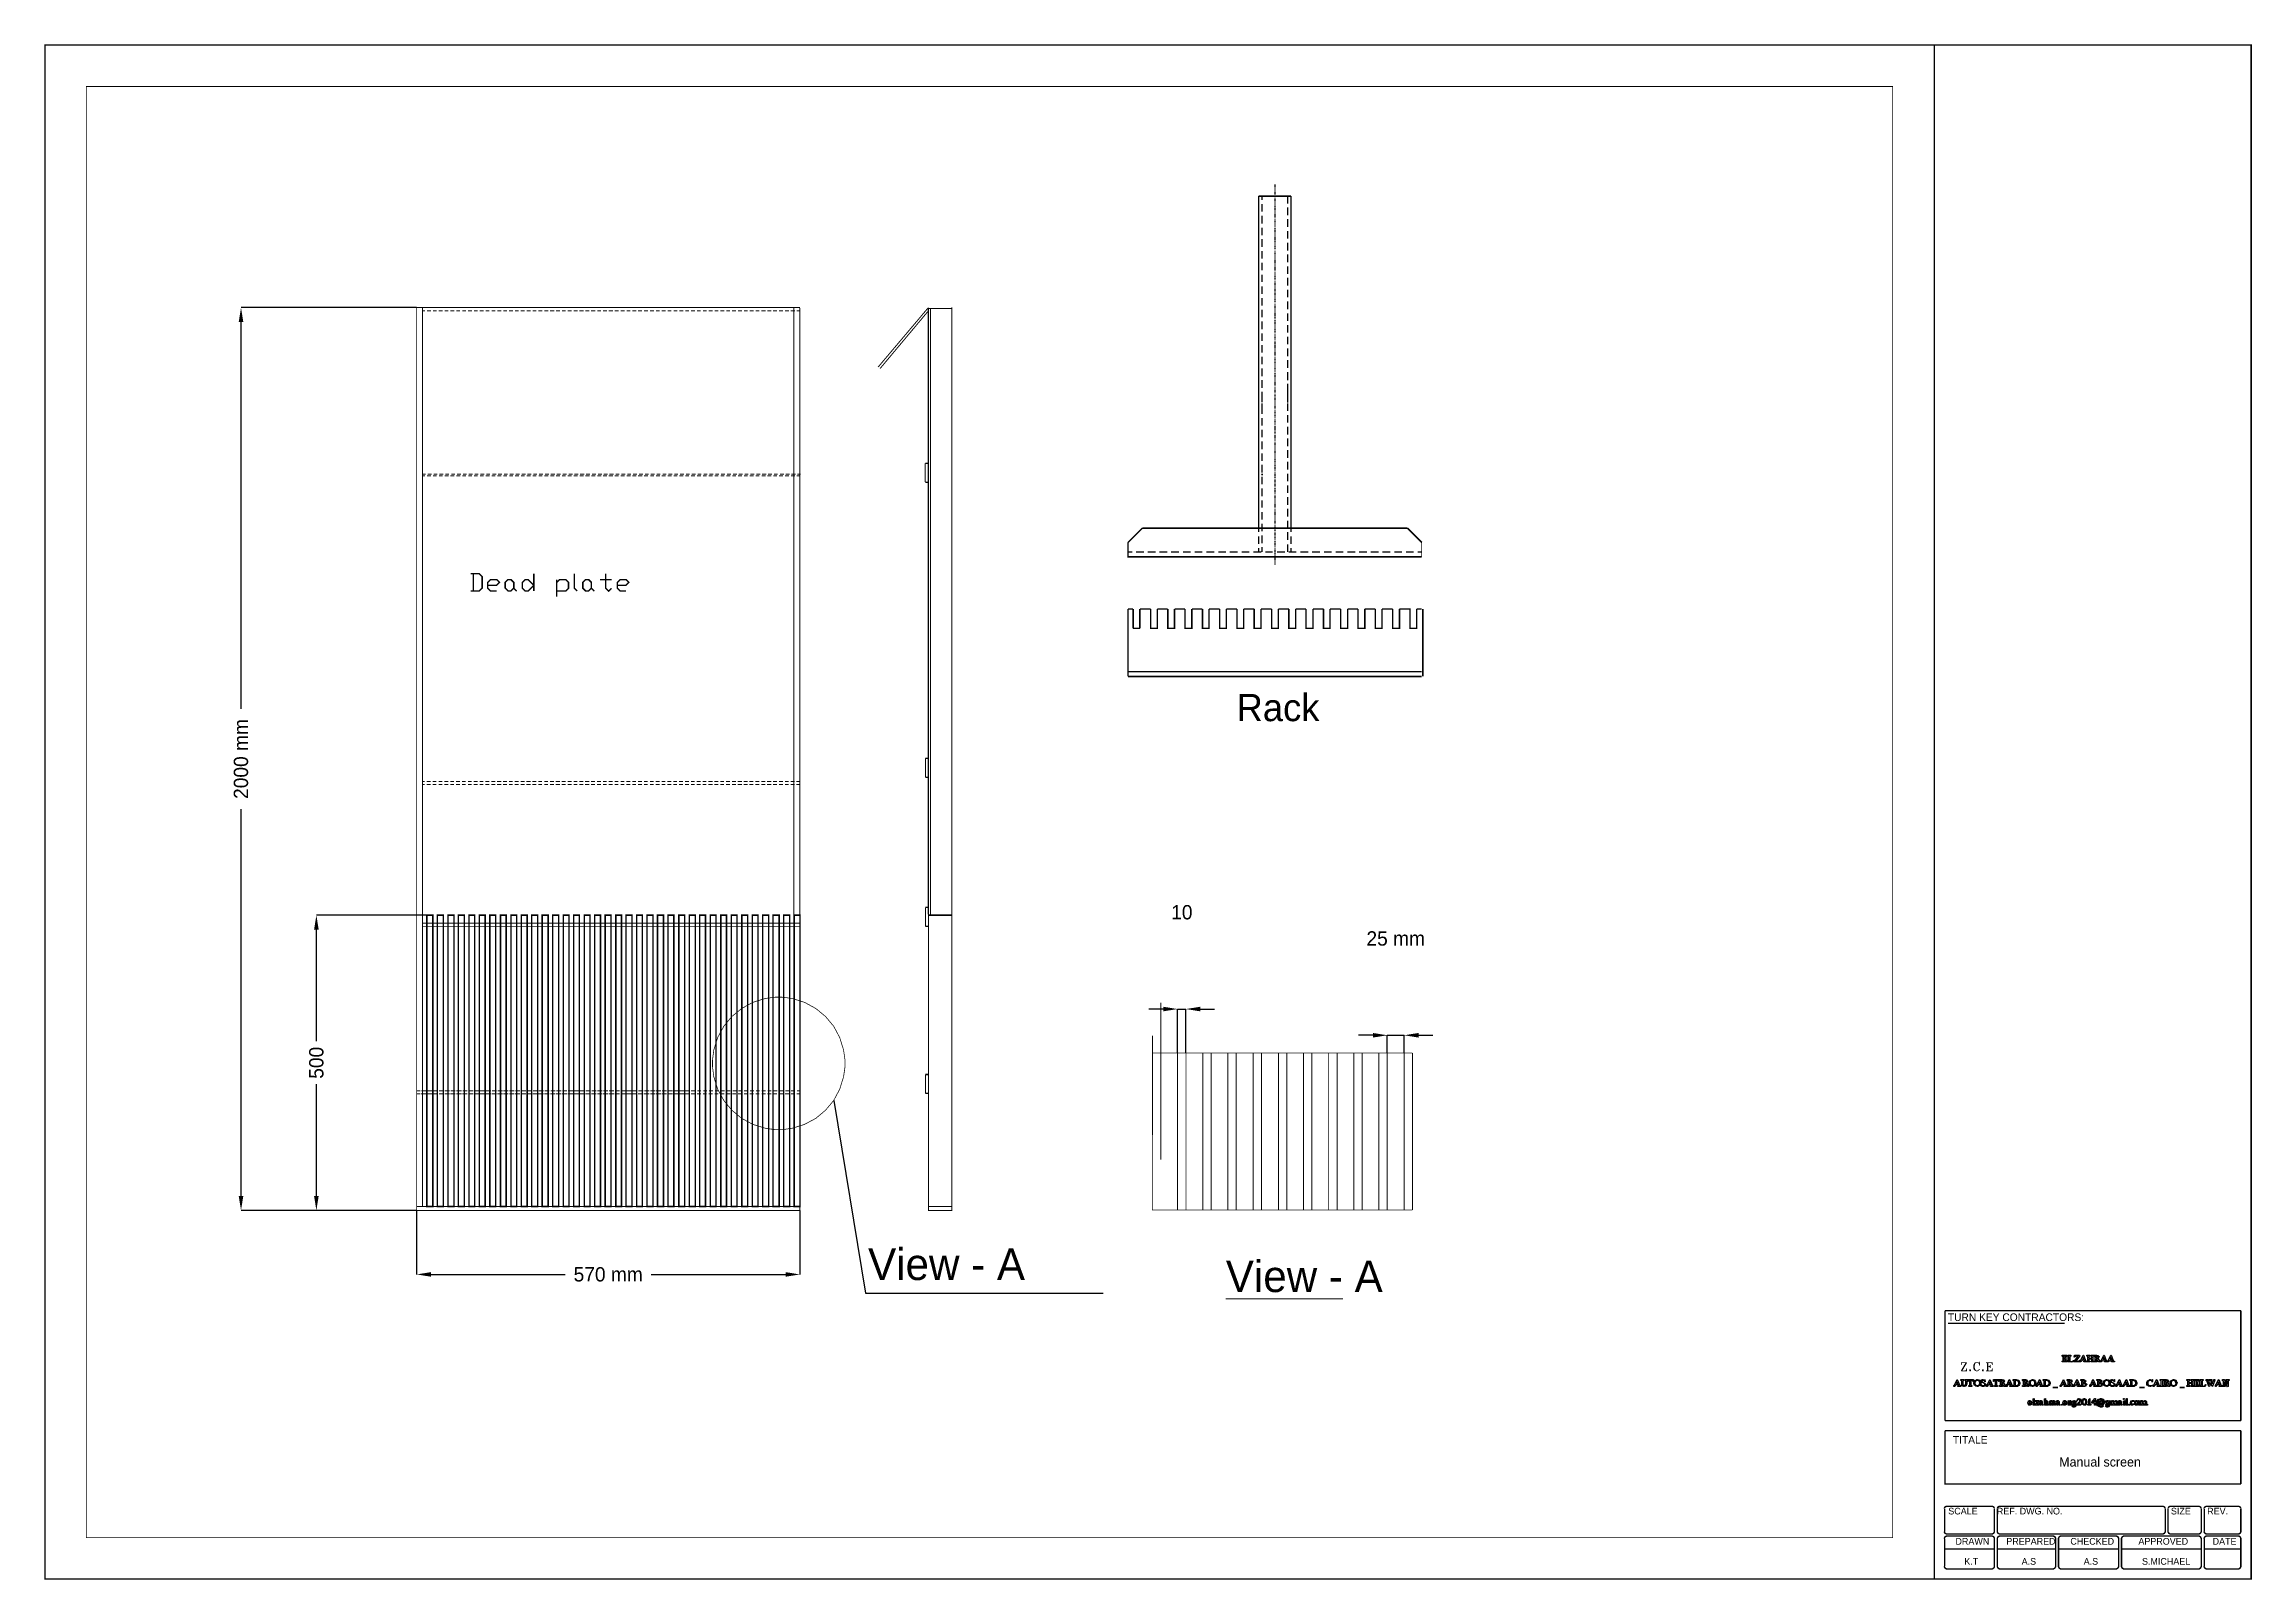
# Model space of a CAD drawing. Extents: x -4.2 to 11.2, y -10.2 to 0.5.
import ezdxf

# ---------------------------------------------------------------- set-up
doc = ezdxf.new("R2010")
doc.units = 0
doc.header["$MEASUREMENT"] = 0
doc.dimstyles.get("Standard").update_dxf_attribs({"dimtxt": 0.1, "dimasz": 0.1, "dimexe": 1.25, "dimexo": 0.625, "dimtad": 1, "dimtxsty": 'Standard', "dimcen": 2.5, "dimazin": 3, "dimtfac": 1, "dimtmove": 0, "dimatfit": 3})

msp = doc.modelspace()

# ---------------------------------------------------------------- texts
at = {"color": 0}
for s, height, p in [('Rack', 0.19, (4.126, -4.245)), ('View - A', 0.22, (1.554, -8.145)), ('View - A', 0.22, (4.051, -8.229)), ('TURN KEY CONTRACTORS:', 0.05333, (9.091, -8.431)), ('TITALE', 0.0533, (9.126, -9.287)), ('Manual screen', 0.065, (9.868, -9.447)), ('SCALE', 0.0467, (9.094, -9.781)), ('REF. DWG. NO.', 0.04667, (9.433, -9.781)), ('SIZE', 0.0467, (10.648, -9.781)), ('REV.', 0.0467, (10.901, -9.781)), ('DRAWN ', 0.0467, (9.144, -9.992)), ('PREPARED', 0.0467, (9.499, -9.992)), ('CHECKED', 0.0467, (9.946, -9.992)), ('APPROVED', 0.0467, (10.421, -9.992)), ('DATE', 0.0467, (10.939, -9.992)), ('K.T', 0.0467, (9.206, -10.132)), ('A.S', 0.0467, (9.606, -10.132)), ('A.S', 0.0467, (10.039, -10.132)), ('S.MICHAEL', 0.0467, (10.446, -10.132))]:
    msp.add_text(s, height=height, dxfattribs=at).set_placement(p)

# ---------------------------------------------------------------- blocks, each defined once
blk = doc.blocks.new('_CLOSEDFILLED')
at = {"color": 0, "linetype": 'BYBLOCK'}
blk.add_solid([(-1, 0.16), (0, 0), (-1, -0.16)], dxfattribs=at)
blk = doc.blocks.new('*D5')
for p, q in [((-1.597, -7.659), (-1.597, -8.106)), ((1.078, -7.659), (1.078, -8.106)), ((-1.497, -8.106), (-0.56, -8.106)), ((0.04, -8.106), (0.978, -8.106))]:
    blk.add_line(p, q)
at = {"layer": 'Defpoints'}
for p in [(-1.597, -7.659), (1.078, -7.659), (-1.597, -8.106)]:
    blk.add_point(p, dxfattribs=at)
at = {"xscale": 0.1, "yscale": 0.1, "rotation": 180}
blk.add_blockref('_CLOSEDFILLED', (-1.597, -8.106), dxfattribs=at)
at = {"xscale": 0.1, "yscale": 0.1}
blk.add_blockref('_CLOSEDFILLED', (1.078, -8.106), dxfattribs=at)
at = {"insert": (-0.26, -8.106), "char_height": 0.1, "attachment_point": 5}
blk.add_mtext('570 mm', dxfattribs=at)
blk = doc.blocks.new('*D6')
for p, q in [((-1.526, -5.599), (-2.297, -5.599)), ((-2.297, -6.479), (-2.297, -5.699)), ((-2.297, -7.559), (-2.297, -6.779)), ((-1.597, -7.659), (-2.297, -7.659))]:
    blk.add_line(p, q)
at = {"layer": 'Defpoints'}
for p in [(-1.526, -5.599), (-2.297, -7.659), (-1.597, -7.659)]:
    blk.add_point(p, dxfattribs=at)
at = {"xscale": 0.1, "yscale": 0.1}
for p, rotation in [((-2.297, -5.599), 90), ((-2.297, -7.659), 270)]:
    blk.add_blockref('_CLOSEDFILLED', p, dxfattribs=dict(at, rotation=rotation))
at = {"insert": (-2.297, -6.629), "char_height": 0.1, "attachment_point": 5, "rotation": 90}
blk.add_mtext('500', dxfattribs=at)
blk = doc.blocks.new('*D7')
for p, q in [((-1.597, -1.359), (-2.823, -1.359)), ((-2.823, -4.159), (-2.823, -1.459)), ((-2.823, -7.559), (-2.823, -4.859)), ((-1.597, -7.659), (-2.823, -7.659))]:
    blk.add_line(p, q)
at = {"layer": 'Defpoints'}
for p in [(-1.597, -1.359), (-2.823, -7.659), (-1.597, -7.659)]:
    blk.add_point(p, dxfattribs=at)
at = {"xscale": 0.1, "yscale": 0.1}
for p, rotation in [((-2.823, -1.359), 90), ((-2.823, -7.659), 270)]:
    blk.add_blockref('_CLOSEDFILLED', p, dxfattribs=dict(at, rotation=rotation))
at = {"insert": (-2.823, -4.509), "char_height": 0.1, "attachment_point": 5, "rotation": 90}
blk.add_mtext('2000 mm', dxfattribs=at)
blk = doc.blocks.new('*D8')
for p, q in [((5.078, -6.437), (4.978, -6.437)), ((5.178, -6.561), (5.178, -6.437)), ((5.178, -6.437), (5.296, -6.437)), ((5.296, -6.561), (5.296, -6.437)), ((5.396, -6.437), (5.496, -6.437))]:
    blk.add_line(p, q)
at = {"layer": 'Defpoints'}
for p in [(5.178, -6.437), (5.178, -6.561), (5.296, -6.561)]:
    blk.add_point(p, dxfattribs=at)
at = {"xscale": 0.1, "yscale": 0.1}
blk.add_blockref('_CLOSEDFILLED', (5.178, -6.437), dxfattribs=at)
at = {"xscale": 0.1, "yscale": 0.1, "rotation": 180}
blk.add_blockref('_CLOSEDFILLED', (5.296, -6.437), dxfattribs=at)
at = {"insert": (5.237, -5.762), "char_height": 0.1, "attachment_point": 5}
blk.add_mtext('25 mm', dxfattribs=at)
blk = doc.blocks.new('*D9')
for p, q in [((3.614, -6.254), (3.514, -6.254)), ((3.714, -6.561), (3.714, -6.254)), ((3.714, -6.254), (3.773, -6.254)), ((3.773, -6.561), (3.773, -6.254)), ((3.873, -6.254), (3.973, -6.254))]:
    blk.add_line(p, q)
at = {"layer": 'Defpoints'}
for p in [(3.714, -6.254), (3.714, -6.561), (3.773, -6.561)]:
    blk.add_point(p, dxfattribs=at)
at = {"xscale": 0.1, "yscale": 0.1}
blk.add_blockref('_CLOSEDFILLED', (3.714, -6.254), dxfattribs=at)
at = {"xscale": 0.1, "yscale": 0.1, "rotation": 180}
blk.add_blockref('_CLOSEDFILLED', (3.773, -6.254), dxfattribs=at)
at = {"insert": (3.744, -5.579), "char_height": 0.1, "attachment_point": 5}
blk.add_mtext('10', dxfattribs=at)

# ---------------------------------------------------------------- dimensions: what is measured, and where the dimension line sits
at = {"linetype": 'Continuous'}
for base, p2, text, picture, middle in [((-2.823, -7.659), (-1.597, -1.359), '2000 mm', '*D7', (-2.823, -4.509)), ((-2.297, -7.659), (-1.526, -5.599), '500', '*D6', (-2.297, -6.629))]:
    dim = msp.add_linear_dim(base=base, p1=(-1.597, -7.659), p2=p2, angle=90, text=text, dimstyle='Standard', dxfattribs=at)
    dim.commit()
    dim.dimension.update_dxf_attribs({"geometry": picture, "text_midpoint": middle})
for base, p1, p2, text, picture, middle in [((3.714, -6.254), (3.714, -6.561), (3.773, -6.561), '10', '*D9', (3.744, -5.579)), ((5.178, -6.437), (5.178, -6.561), (5.296, -6.561), '25 mm', '*D8', (5.237, -5.762)), ((-1.597, -8.106), (-1.597, -7.659), (1.078, -7.659), '570 mm', '*D5', (-0.26, -8.106))]:
    dim = msp.add_linear_dim(base=base, p1=p1, p2=p2, text=text, dimstyle='Standard', dxfattribs=at)
    dim.commit()
    dim.dimension.update_dxf_attribs({"geometry": picture, "text_midpoint": middle})

# ---------------------------------------------------------------- linework, layer by layer
at = {"linetype": 'Continuous'}
for p, q in [((1.078, -1.361), (-1.597, -1.359)), ((1.314, -6.892), (1.535, -8.236)), ((1.535, -8.236), (3.194, -8.236))]:
    msp.add_line(p, q, dxfattribs=at)
at = {"color": 0}
for points, const_width in [([(11.208, 0.474), (-4.192, 0.474), (-4.192, -10.232), (11.208, -10.232), (11.208, 0.474)], 0.01), ([(8.706, 0.184), (-3.902, 0.184), (-3.902, -9.942), (8.706, -9.942), (8.706, 0.184)], 0.005), ([(4.394, -0.523), (4.394, -0.523)], 0.01), ([(4.394, -0.531), (4.394, -0.531)], 0.01), ([(4.394, -0.575), (4.394, -0.575)], 0.01), ([(4.394, -0.583), (4.394, -0.583)], 0.01), ([(4.394, -0.591), (4.394, -0.591)], 0.01), ([(4.394, -0.635), (4.394, -0.635)], 0.01), ([(4.394, -0.643), (4.394, -0.643)], 0.01), ([(4.394, -0.686), (4.394, -0.686)], 0.01), ([(4.394, -0.695), (4.394, -0.695)], 0.01), ([(4.394, -0.738), (4.394, -0.738)], 0.01), ([(4.394, -0.746), (4.394, -0.746)], 0.01), ([(4.394, -0.79), (4.394, -0.79)], 0.01), ([(4.394, -0.798), (4.394, -0.798)], 0.01), ([(4.394, -0.841), (4.394, -0.841)], 0.01), ([(4.394, -0.85), (4.394, -0.85)], 0.01), ([(4.394, -0.858), (4.394, -0.858)], 0.01), ([(4.394, -0.901), (4.394, -0.901)], 0.01), ([(4.394, -0.91), (4.394, -0.91)], 0.01), ([(4.394, -0.953), (4.394, -0.953)], 0.01), ([(4.394, -0.961), (4.394, -0.961)], 0.01), ([(4.394, -1.005), (4.394, -1.005)], 0.01), ([(4.394, -1.013), (4.394, -1.013)], 0.01), ([(4.394, -1.056), (4.394, -1.056)], 0.01), ([(4.394, -1.065), (4.394, -1.065)], 0.01), ([(4.394, -1.108), (4.394, -1.108)], 0.01), ([(4.394, -1.116), (4.394, -1.116)], 0.01), ([(4.394, -1.125), (4.394, -1.125)], 0.01), ([(4.394, -1.168), (4.394, -1.168)], 0.01), ([(4.394, -1.176), (4.394, -1.176)], 0.01), ([(4.394, -1.22), (4.394, -1.22)], 0.01), ([(4.394, -1.228), (4.394, -1.228)], 0.01), ([(4.394, -1.271), (4.394, -1.271)], 0.01), ([(4.394, -1.28), (4.394, -1.28)], 0.01), ([(4.394, -1.323), (4.394, -1.323)], 0.01), ([(4.394, -1.331), (4.394, -1.331)], 0.01), ([(4.394, -1.375), (4.394, -1.375)], 0.01), ([(4.394, -1.383), (4.394, -1.383)], 0.01), ([(4.394, -1.391), (4.394, -1.391)], 0.01), ([(4.394, -1.435), (4.394, -1.435)], 0.01), ([(4.394, -1.443), (4.394, -1.443)], 0.01), ([(4.394, -1.486), (4.394, -1.486)], 0.01), ([(4.394, -1.495), (4.394, -1.495)], 0.01), ([(4.394, -1.538), (4.394, -1.538)], 0.01), ([(4.394, -1.546), (4.394, -1.546)], 0.01), ([(4.394, -1.59), (4.394, -1.59)], 0.01), ([(4.394, -1.598), (4.394, -1.598)], 0.01), ([(4.394, -1.641), (4.394, -1.641)], 0.01), ([(4.394, -1.65), (4.394, -1.65)], 0.01), ([(4.394, -1.658), (4.394, -1.658)], 0.01), ([(4.394, -1.701), (4.394, -1.701)], 0.01), ([(4.394, -1.71), (4.394, -1.71)], 0.01), ([(4.394, -1.753), (4.394, -1.753)], 0.01), ([(4.394, -1.761), (4.394, -1.761)], 0.01), ([(4.394, -1.805), (4.394, -1.805)], 0.01), ([(4.394, -1.813), (4.394, -1.813)], 0.01), ([(4.394, -1.856), (4.394, -1.856)], 0.01), ([(4.394, -1.865), (4.394, -1.865)], 0.01), ([(4.394, -1.908), (4.394, -1.908)], 0.01), ([(4.394, -1.916), (4.394, -1.916)], 0.01), ([(4.394, -1.96), (4.394, -1.96)], 0.01), ([(4.394, -1.968), (4.394, -1.968)], 0.01), ([(4.394, -1.976), (4.394, -1.976)], 0.01), ([(4.394, -2.02), (4.394, -2.02)], 0.01), ([(4.394, -2.028), (4.394, -2.028)], 0.01), ([(4.394, -2.071), (4.394, -2.071)], 0.01), ([(4.394, -2.08), (4.394, -2.08)], 0.01), ([(4.394, -2.123), (4.394, -2.123)], 0.01), ([(4.394, -2.131), (4.394, -2.131)], 0.01), ([(4.394, -2.175), (4.394, -2.175)], 0.01), ([(4.394, -2.183), (4.394, -2.183)], 0.01), ([(4.394, -2.226), (4.394, -2.226)], 0.01), ([(4.394, -2.235), (4.394, -2.235)], 0.01), ([(4.394, -2.243), (4.394, -2.243)], 0.01), ([(4.394, -2.286), (4.394, -2.286)], 0.01), ([(4.394, -2.295), (4.394, -2.295)], 0.01), ([(4.394, -2.338), (4.394, -2.338)], 0.01), ([(4.394, -2.346), (4.394, -2.346)], 0.01), ([(4.394, -2.39), (4.394, -2.39)], 0.01), ([(4.394, -2.398), (4.394, -2.398)], 0.01), ([(4.394, -2.441), (4.394, -2.441)], 0.01), ([(4.394, -2.45), (4.394, -2.45)], 0.01), ([(4.307, -2.521), (4.307, -2.521), (4.302, -2.52), (4.301, -2.52), (4.301, -2.521), (4.3, -2.526), (4.3, -2.526), (4.301, -2.527), (4.306, -2.527), (4.306, -2.527), (4.307, -2.527), (4.307, -2.522), (4.307, -2.521)], 0.005), ([(4.394, -2.493), (4.394, -2.493)], 0.01), ([(4.394, -2.501), (4.394, -2.501)], 0.01), ([(4.394, -2.51), (4.394, -2.51)], 0.01), ([(4.394, -2.553), (4.394, -2.553)], 0.01), ([(4.394, -2.561), (4.394, -2.561)], 0.01), ([(4.394, -2.605), (4.394, -2.605)], 0.01), ([(4.394, -2.613), (4.394, -2.613)], 0.01), ([(4.394, -2.656), (4.394, -2.656)], 0.01), ([(4.394, -2.665), (4.394, -2.665)], 0.01), ([(4.394, -2.708), (4.394, -2.708)], 0.01), ([(4.394, -2.716), (4.394, -2.716)], 0.01), ([(4.394, -2.76), (4.394, -2.76)], 0.01), ([(4.394, -2.768), (4.394, -2.768)], 0.01), ([(4.394, -2.776), (4.394, -2.776)], 0.01), ([(4.394, -2.82), (4.394, -2.82)], 0.01), ([(4.394, -2.828), (4.394, -2.828)], 0.01), ([(4.394, -2.871), (4.394, -2.871)], 0.01), ([(4.394, -2.88), (4.394, -2.88)], 0.01), ([(4.394, -2.923), (4.394, -2.923)], 0.01), ([(4.394, -2.931), (4.394, -2.931)], 0.01), ([(4.394, -2.975), (4.394, -2.975)], 0.01), ([(4.394, -2.983), (4.394, -2.983)], 0.01), ([(4.394, -3.026), (4.394, -3.026)], 0.01), ([(4.394, -3.035), (4.394, -3.035)], 0.01), ([(4.394, -3.043), (4.394, -3.043)], 0.01), ([(4.394, -3.086), (4.394, -3.086)], 0.01), ([(4.394, -3.095), (4.394, -3.095)], 0.01), ([(4.394, -3.138), (4.394, -3.138)], 0.01), ([(4.394, -3.146), (4.394, -3.146)], 0.01), ([(-0.939, -3.337), (-0.959, -3.337), (-0.979, -3.317), (-0.979, -3.277), (-0.959, -3.257), (-0.939, -3.257), (-0.919, -3.277), (-0.919, -3.317), (-0.939, -3.337)], 0.01), ([(-0.779, -3.297), (-0.819, -3.337), (-0.839, -3.337), (-0.859, -3.317), (-0.859, -3.277), (-0.839, -3.257), (-0.819, -3.257), (-0.779, -3.297)], 0.01), ([(-0.397, -3.337), (-0.417, -3.337), (-0.437, -3.317), (-0.437, -3.277), (-0.417, -3.257), (-0.397, -3.257), (-0.377, -3.277), (-0.377, -3.317), (-0.397, -3.337)], 0.01), ([(-1.484, -7.632), (-1.526, -7.632), (-1.526, -5.599), (-1.484, -5.599), (-1.484, -7.632)], 0.01), ([(-1.411, -7.632), (-1.452, -7.632), (-1.452, -5.599), (-1.411, -5.599), (-1.411, -7.632)], 0.01), ([(-1.337, -7.632), (-1.379, -7.632), (-1.379, -5.599), (-1.337, -5.599), (-1.337, -7.632)], 0.01), ([(-1.265, -7.632), (-1.306, -7.632), (-1.306, -5.599), (-1.265, -5.599), (-1.265, -7.632)], 0.01), ([(-1.192, -7.632), (-1.232, -7.632), (-1.232, -5.599), (-1.192, -5.599), (-1.192, -7.632)], 0.01), ([(-1.119, -7.632), (-1.159, -7.632), (-1.159, -5.599), (-1.119, -5.599), (-1.119, -7.632)], 0.01), ([(-1.046, -7.632), (-1.086, -7.632), (-1.086, -5.599), (-1.046, -5.599), (-1.046, -7.632)], 0.01), ([(-0.972, -7.632), (-1.012, -7.632), (-1.012, -5.599), (-0.972, -5.599), (-0.972, -7.632)], 0.01), ([(-0.899, -7.632), (-0.939, -7.632), (-0.939, -5.599), (-0.899, -5.599), (-0.899, -7.632)], 0.01), ([(-0.826, -7.632), (-0.867, -7.632), (-0.867, -5.599), (-0.826, -5.599), (-0.826, -7.632)], 0.01), ([(-0.752, -7.632), (-0.794, -7.632), (-0.794, -5.599), (-0.752, -5.599), (-0.752, -7.632)], 0.01), ([(-0.679, -7.632), (-0.721, -7.632), (-0.721, -5.599), (-0.679, -5.599), (-0.679, -7.632)], 0.01), ([(-0.606, -7.632), (-0.647, -7.632), (-0.647, -5.599), (-0.606, -5.599), (-0.606, -7.632)], 0.01), ([(-0.534, -7.632), (-0.574, -7.632), (-0.574, -5.599), (-0.534, -5.599), (-0.534, -7.632)], 0.01), ([(-0.461, -7.632), (-0.501, -7.632), (-0.501, -5.599), (-0.461, -5.599), (-0.461, -7.632)], 0.01), ([(-0.387, -7.632), (-0.427, -7.632), (-0.427, -5.599), (-0.387, -5.599), (-0.387, -7.632)], 0.01), ([(-0.314, -7.632), (-0.354, -7.632), (-0.354, -5.599), (-0.314, -5.599), (-0.314, -7.632)], 0.01), ([(-0.241, -7.632), (-0.281, -7.632), (-0.281, -5.599), (-0.241, -5.599), (-0.241, -7.632)], 0.01), ([(-0.167, -7.632), (-0.207, -7.632), (-0.207, -5.599), (-0.167, -5.599), (-0.167, -7.632)], 0.01), ([(-0.094, -7.632), (-0.136, -7.632), (-0.136, -5.599), (-0.094, -5.599), (-0.094, -7.632)], 0.01), ([(-0.021, -7.632), (-0.062, -7.632), (-0.062, -5.599), (-0.021, -5.599), (-0.021, -7.632)], 0.01), ([(0.053, -7.632), (0.011, -7.632), (0.011, -5.599), (0.053, -5.599), (0.053, -7.632)], 0.01), ([(0.126, -7.632), (0.084, -7.632), (0.084, -5.599), (0.126, -5.599), (0.126, -7.632)], 0.01), ([(0.198, -7.632), (0.158, -7.632), (0.158, -5.599), (0.198, -5.599), (0.198, -7.632)], 0.01), ([(0.274, -7.632), (0.233, -7.632), (0.233, -5.599), (0.274, -5.599), (0.274, -7.632)], 0.01), ([(0.348, -7.632), (0.306, -7.632), (0.306, -5.599), (0.348, -5.599), (0.348, -7.632)], 0.01), ([(0.419, -7.632), (0.379, -7.632), (0.379, -5.599), (0.419, -5.599), (0.419, -7.632)], 0.01), ([(0.493, -7.632), (0.453, -7.632), (0.453, -5.599), (0.493, -5.599), (0.493, -7.632)], 0.01), ([(0.566, -7.632), (0.526, -7.632), (0.526, -5.599), (0.566, -5.599), (0.566, -7.632)], 0.01), ([(0.639, -7.632), (0.599, -7.632), (0.599, -5.599), (0.639, -5.599), (0.639, -7.632)], 0.01), ([(0.713, -7.632), (0.673, -7.632), (0.673, -5.599), (0.713, -5.599), (0.713, -7.632)], 0.01), ([(0.786, -7.632), (0.746, -7.632), (0.746, -5.599), (0.786, -5.599), (0.786, -7.632)], 0.01), ([(0.86, -7.632), (0.818, -7.632), (0.818, -5.599), (0.86, -5.599), (0.86, -7.632)], 0.01), ([(0.933, -7.632), (0.891, -7.632), (0.891, -5.599), (0.933, -5.599), (0.933, -7.632)], 0.01), ([(1.006, -7.632), (0.964, -7.632), (0.964, -5.599), (1.006, -5.599), (1.006, -7.632)], 0.01), ([(1.079, -7.632), (1.038, -7.632), (1.038, -5.599), (1.079, -5.599), (1.079, -7.632)], 0.01), ([(0.93, -6.171), (0.907, -6.171), (0.837, -6.18), (0.75, -6.207), (0.672, -6.25), (0.603, -6.306), (0.547, -6.374), (0.504, -6.453), (0.477, -6.54), (0.468, -6.61), (0.468, -6.633), (0.468, -6.656), (0.477, -6.726), (0.504, -6.813), (0.547, -6.892), (0.603, -6.96), (0.672, -7.017), (0.75, -7.059), (0.837, -7.086), (0.907, -7.096), (0.93, -7.096), (0.954, -7.096), (1.024, -7.086), (1.11, -7.059), (1.189, -7.017), (1.257, -6.96), (1.314, -6.892), (1.356, -6.813), (1.383, -6.726), (1.393, -6.656), (1.393, -6.633), (1.393, -6.61), (1.383, -6.54), (1.356, -6.453), (1.314, -6.374), (1.257, -6.306), (1.189, -6.25), (1.11, -6.207), (1.024, -6.18), (0.954, -6.171), (0.93, -6.171)], 0.005), ([(1.078, -7.632), (1.078, -7.659), (-1.597, -7.659), (-1.597, -7.632), (1.078, -7.632)], 0.00667), ([(11.136, -8.359), (9.071, -8.359), (11.136, -8.359), (9.071, -8.359), (11.136, -8.359)], 0.01), ([(9.244, -8.771), (9.243, -8.774), (9.243, -8.776), (9.244, -8.779), (9.248, -8.779), (9.251, -8.776), (9.251, -8.774), (9.248, -8.771), (9.244, -8.771)], 0.005), ([(9.244, -8.774), (9.244, -8.776), (9.248, -8.776), (9.248, -8.774), (9.244, -8.774)], 0.005), ([(9.334, -8.771), (9.331, -8.774), (9.331, -8.776), (9.334, -8.779), (9.338, -8.779), (9.339, -8.776), (9.339, -8.774), (9.338, -8.771), (9.334, -8.771)], 0.005), ([(9.334, -8.774), (9.334, -8.776), (9.338, -8.776), (9.338, -8.774), (9.334, -8.774)], 0.005)]:
    msp.add_lwpolyline(points, close=True, dxfattribs=dict(at, const_width=const_width))
for points, const_width in [([(8.996, -10.232), (8.996, 0.474)], 0.01), ([(4.506, -0.581), (4.281, -0.581)], 0.01), ([(4.281, -2.178), (4.281, -0.581)], 0.01), ([(4.304, -0.608), (4.304, -0.581)], 0.01), ([(4.394, -0.515), (4.394, -0.513), (4.394, -0.506), (4.394, -0.505), (4.394, -0.498)], 0.01), ([(4.394, -0.521), (4.394, -0.516)], 0.01), ([(4.394, -0.53), (4.394, -0.525)], 0.01), ([(4.394, -0.538), (4.394, -0.533)], 0.01), ([(4.394, -0.546), (4.394, -0.541), (4.394, -0.54)], 0.01), ([(4.394, -0.566), (4.394, -0.565), (4.394, -0.558), (4.394, -0.556), (4.394, -0.55), (4.394, -0.548)], 0.01), ([(4.394, -0.573), (4.394, -0.568)], 0.01), ([(4.394, -0.581), (4.394, -0.576)], 0.01), ([(4.394, -0.59), (4.394, -0.585)], 0.01), ([(4.394, -0.598), (4.394, -0.593)], 0.01), ([(4.394, -0.618), (4.394, -0.616), (4.394, -0.61), (4.394, -0.608), (4.394, -0.601), (4.394, -0.6)], 0.01), ([(4.394, -0.626), (4.394, -0.625), (4.394, -0.62)], 0.01), ([(4.483, -0.633), (4.483, -0.581)], 0.01), ([(4.506, -2.001), (4.506, -0.581)], 0.01), ([(4.304, -0.69), (4.304, -0.636)], 0.01), ([(4.304, -0.773), (4.304, -0.718)], 0.01), ([(4.394, -0.633), (4.394, -0.628)], 0.01), ([(4.394, -0.641), (4.394, -0.636)], 0.01), ([(4.394, -0.65), (4.394, -0.645)], 0.01), ([(4.394, -0.658), (4.394, -0.653), (4.394, -0.651)], 0.01), ([(4.394, -0.67), (4.394, -0.668), (4.394, -0.661), (4.394, -0.66)], 0.01), ([(4.394, -0.678), (4.394, -0.676), (4.394, -0.671)], 0.01), ([(4.394, -0.685), (4.394, -0.68)], 0.01), ([(4.394, -0.693), (4.394, -0.688)], 0.01), ([(4.394, -0.701), (4.394, -0.696)], 0.01), ([(4.394, -0.71), (4.394, -0.705), (4.394, -0.703)], 0.01), ([(4.394, -0.721), (4.394, -0.72), (4.394, -0.713), (4.394, -0.711)], 0.01), ([(4.394, -0.73), (4.394, -0.728), (4.394, -0.723)], 0.01), ([(4.394, -0.736), (4.394, -0.731)], 0.01), ([(4.394, -0.745), (4.394, -0.74)], 0.01), ([(4.394, -0.753), (4.394, -0.748)], 0.01), ([(4.394, -0.761), (4.394, -0.756), (4.394, -0.755)], 0.01), ([(4.394, -0.773), (4.394, -0.771), (4.394, -0.765), (4.394, -0.763)], 0.01), ([(4.394, -0.781), (4.394, -0.78), (4.394, -0.775)], 0.01), ([(4.483, -0.715), (4.483, -0.66)], 0.01), ([(4.483, -0.796), (4.483, -0.741)], 0.01), ([(4.304, -0.855), (4.304, -0.8)], 0.01), ([(4.304, -0.936), (4.304, -0.881)], 0.01), ([(4.394, -0.788), (4.394, -0.783)], 0.01), ([(4.394, -0.796), (4.394, -0.791)], 0.01), ([(4.394, -0.805), (4.394, -0.8)], 0.01), ([(4.394, -0.813), (4.394, -0.808), (4.394, -0.806)], 0.01), ([(4.394, -0.833), (4.394, -0.831), (4.394, -0.825), (4.394, -0.823), (4.394, -0.816), (4.394, -0.815)], 0.01), ([(4.394, -0.84), (4.394, -0.835)], 0.01), ([(4.394, -0.848), (4.394, -0.843)], 0.01), ([(4.394, -0.856), (4.394, -0.851)], 0.01), ([(4.394, -0.865), (4.394, -0.86)], 0.01), ([(4.394, -0.885), (4.394, -0.883), (4.394, -0.876), (4.394, -0.875), (4.394, -0.868), (4.394, -0.866)], 0.01), ([(4.394, -0.893), (4.394, -0.891), (4.394, -0.886)], 0.01), ([(4.394, -0.9), (4.394, -0.895)], 0.01), ([(4.394, -0.908), (4.394, -0.903)], 0.01), ([(4.394, -0.916), (4.394, -0.911)], 0.01), ([(4.394, -0.925), (4.394, -0.92), (4.394, -0.918)], 0.01), ([(4.394, -0.936), (4.394, -0.935), (4.394, -0.928), (4.394, -0.926)], 0.01), ([(4.483, -0.878), (4.483, -0.825)], 0.01), ([(4.483, -0.961), (4.483, -0.906)], 0.01), ([(4.304, -1.018), (4.304, -0.963)], 0.01), ([(4.304, -1.1), (4.304, -1.046)], 0.01), ([(4.394, -0.945), (4.394, -0.943), (4.394, -0.938)], 0.01), ([(4.394, -0.951), (4.394, -0.946)], 0.01), ([(4.394, -0.96), (4.394, -0.955)], 0.01), ([(4.394, -0.968), (4.394, -0.963)], 0.01), ([(4.394, -0.976), (4.394, -0.971), (4.394, -0.97)], 0.01), ([(4.394, -0.988), (4.394, -0.986), (4.394, -0.98), (4.394, -0.978)], 0.01), ([(4.394, -0.996), (4.394, -0.995), (4.394, -0.99)], 0.01), ([(4.394, -1.003), (4.394, -0.998)], 0.01), ([(4.394, -1.011), (4.394, -1.006)], 0.01), ([(4.394, -1.02), (4.394, -1.015)], 0.01), ([(4.394, -1.028), (4.394, -1.023), (4.394, -1.021)], 0.01), ([(4.394, -1.04), (4.394, -1.038), (4.394, -1.031), (4.394, -1.03)], 0.01), ([(4.394, -1.048), (4.394, -1.046), (4.394, -1.041)], 0.01), ([(4.394, -1.055), (4.394, -1.05)], 0.01), ([(4.394, -1.063), (4.394, -1.058)], 0.01), ([(4.394, -1.071), (4.394, -1.066)], 0.01), ([(4.394, -1.08), (4.394, -1.075), (4.394, -1.073)], 0.01), ([(4.394, -1.1), (4.394, -1.098), (4.394, -1.091), (4.394, -1.09), (4.394, -1.083), (4.394, -1.081)], 0.01), ([(4.483, -1.043), (4.483, -0.988)], 0.01), ([(4.483, -1.125), (4.483, -1.07)], 0.01), ([(4.304, -1.181), (4.304, -1.128)], 0.01), ([(4.304, -1.265), (4.304, -1.21)], 0.01), ([(4.394, -1.106), (4.394, -1.101)], 0.01), ([(4.394, -1.115), (4.394, -1.11)], 0.01), ([(4.394, -1.123), (4.394, -1.118)], 0.01), ([(4.394, -1.131), (4.394, -1.126)], 0.01), ([(4.394, -1.151), (4.394, -1.15), (4.394, -1.143), (4.394, -1.141), (4.394, -1.135), (4.394, -1.133)], 0.01), ([(4.394, -1.16), (4.394, -1.158), (4.394, -1.153)], 0.01), ([(4.394, -1.166), (4.394, -1.161)], 0.01), ([(4.394, -1.175), (4.394, -1.17)], 0.01), ([(4.394, -1.183), (4.394, -1.178)], 0.01), ([(4.394, -1.191), (4.394, -1.186), (4.394, -1.185)], 0.01), ([(4.394, -1.203), (4.394, -1.201), (4.394, -1.195), (4.394, -1.193)], 0.01), ([(4.394, -1.211), (4.394, -1.21), (4.394, -1.205)], 0.01), ([(4.394, -1.218), (4.394, -1.213)], 0.01), ([(4.394, -1.226), (4.394, -1.221)], 0.01), ([(4.394, -1.235), (4.394, -1.23)], 0.01), ([(4.394, -1.243), (4.394, -1.238), (4.394, -1.236)], 0.01), ([(4.483, -1.206), (4.483, -1.151)], 0.01), ([(4.483, -1.288), (4.483, -1.233)], 0.01), ([(-1.557, -1.359), (-1.597, -1.359), (-1.597, -7.632), (-1.557, -7.632)], 0.00667), ([(-1.557, -7.632), (-1.557, -1.361)], 0.00667), ([(-1.539, -1.381), (-1.557, -1.381)], 0.00667), ([(-1.497, -1.381), (-1.526, -1.381)], 0.00667), ([(-1.457, -1.381), (-1.484, -1.381)], 0.00667), ([(-1.416, -1.381), (-1.444, -1.381)], 0.00667), ([(-1.376, -1.381), (-1.402, -1.381)], 0.00667), ([(-1.334, -1.381), (-1.362, -1.381)], 0.00667), ([(-1.294, -1.381), (-1.321, -1.381)], 0.00667), ([(-1.252, -1.381), (-1.279, -1.381)], 0.00667), ([(-1.211, -1.381), (-1.239, -1.381)], 0.00667), ([(-1.171, -1.381), (-1.197, -1.381)], 0.00667), ([(-1.129, -1.381), (-1.157, -1.381)], 0.00667), ([(-1.089, -1.381), (-1.116, -1.381)], 0.00667), ([(-1.047, -1.381), (-1.074, -1.381)], 0.00667), ([(-1.006, -1.381), (-1.034, -1.381)], 0.00667), ([(-0.966, -1.381), (-0.992, -1.381)], 0.00667), ([(-0.924, -1.381), (-0.952, -1.381)], 0.00667), ([(-0.884, -1.381), (-0.911, -1.381)], 0.00667), ([(-0.842, -1.381), (-0.871, -1.381)], 0.00667), ([(-0.802, -1.381), (-0.829, -1.381)], 0.00667), ([(-0.761, -1.381), (-0.787, -1.381)], 0.00667), ([(-0.719, -1.381), (-0.747, -1.381)], 0.00667), ([(-0.679, -1.381), (-0.706, -1.381)], 0.00667), ([(-0.637, -1.381), (-0.666, -1.381)], 0.00667), ([(-0.597, -1.381), (-0.624, -1.381)], 0.00667), ([(-0.556, -1.381), (-0.582, -1.381)], 0.00667), ([(-0.514, -1.381), (-0.542, -1.381)], 0.00667), ([(-0.474, -1.381), (-0.501, -1.381)], 0.00667), ([(-0.432, -1.381), (-0.461, -1.381)], 0.00667), ([(-0.392, -1.381), (-0.419, -1.381)], 0.00667), ([(-0.351, -1.381), (-0.379, -1.381)], 0.00667), ([(-0.311, -1.381), (-0.337, -1.381)], 0.00667), ([(-0.269, -1.381), (-0.296, -1.381)], 0.00667), ([(-0.227, -1.381), (-0.256, -1.381)], 0.00667), ([(-0.187, -1.381), (-0.214, -1.381)], 0.00667), ([(-0.146, -1.381), (-0.174, -1.381)], 0.00667), ([(-0.106, -1.381), (-0.132, -1.381)], 0.00667), ([(-0.064, -1.381), (-0.091, -1.381)], 0.00667), ([(-0.024, -1.381), (-0.051, -1.381)], 0.00667), ([(0.018, -1.381), (-0.009, -1.381)], 0.00667), ([(0.059, -1.381), (0.031, -1.381)], 0.00667), ([(0.099, -1.381), (0.073, -1.381)], 0.00667), ([(0.141, -1.381), (0.113, -1.381)], 0.00667), ([(0.181, -1.381), (0.154, -1.381)], 0.00667), ([(0.223, -1.381), (0.196, -1.381)], 0.00667), ([(0.264, -1.381), (0.236, -1.381)], 0.00667), ([(0.304, -1.381), (0.278, -1.381)], 0.00667), ([(0.346, -1.381), (0.318, -1.381)], 0.00667), ([(0.386, -1.381), (0.36, -1.381)], 0.00667), ([(0.428, -1.381), (0.401, -1.381)], 0.00667), ([(0.468, -1.381), (0.441, -1.381)], 0.00667), ([(0.509, -1.381), (0.483, -1.381)], 0.00667), ([(0.551, -1.381), (0.523, -1.381)], 0.00667), ([(0.591, -1.381), (0.564, -1.381)], 0.00667), ([(0.633, -1.381), (0.604, -1.381)], 0.00667), ([(0.673, -1.381), (0.646, -1.381)], 0.00667), ([(0.714, -1.381), (0.688, -1.381)], 0.00667), ([(0.756, -1.381), (0.728, -1.381)], 0.00667), ([(0.796, -1.381), (0.769, -1.381)], 0.00667), ([(0.838, -1.381), (0.809, -1.381)], 0.00667), ([(0.878, -1.381), (0.851, -1.381)], 0.00667), ([(0.919, -1.381), (0.891, -1.381)], 0.00667), ([(0.959, -1.381), (0.933, -1.381)], 0.00667), ([(1.001, -1.381), (0.974, -1.381)], 0.00667), ([(1.043, -1.381), (1.014, -1.381)], 0.00667), ([(1.036, -1.361), (1.036, -7.632)], 0.00667), ([(1.074, -1.381), (1.056, -1.381)], 0.00667), ([(1.078, -7.632), (1.078, -1.361)], 0.00667), ([(1.973, -1.361), (1.624, -1.774)], 0.00667), ([(1.973, -1.384), (1.638, -1.784)], 0.00667), ([(1.973, -5.592), (1.973, -1.359)], 0.00667), ([(2.138, -1.356), (2.138, -7.632), (1.976, -7.632)], 0.00667), ([(1.976, -7.632), (1.976, -1.359)], 0.00667), ([(1.976, -1.366), (2.138, -1.366)], 0.00667), ([(1.989, -5.599), (1.989, -1.369)], 0.00667), ([(4.304, -1.346), (4.304, -1.291)], 0.01), ([(4.304, -1.428), (4.304, -1.373)], 0.01), ([(4.394, -1.255), (4.394, -1.253), (4.394, -1.246), (4.394, -1.245)], 0.01), ([(4.394, -1.263), (4.394, -1.261), (4.394, -1.256)], 0.01), ([(4.394, -1.27), (4.394, -1.265)], 0.01), ([(4.394, -1.278), (4.394, -1.273)], 0.01), ([(4.394, -1.286), (4.394, -1.281)], 0.01), ([(4.394, -1.295), (4.394, -1.29), (4.394, -1.288)], 0.01), ([(4.394, -1.306), (4.394, -1.305), (4.394, -1.298), (4.394, -1.296)], 0.01), ([(4.394, -1.315), (4.394, -1.313), (4.394, -1.308)], 0.01), ([(4.394, -1.321), (4.394, -1.316)], 0.01), ([(4.394, -1.33), (4.394, -1.325)], 0.01), ([(4.394, -1.338), (4.394, -1.333)], 0.01), ([(4.394, -1.346), (4.394, -1.341), (4.394, -1.34)], 0.01), ([(4.394, -1.366), (4.394, -1.365), (4.394, -1.358), (4.394, -1.356), (4.394, -1.35), (4.394, -1.348)], 0.01), ([(4.394, -1.373), (4.394, -1.368)], 0.01), ([(4.394, -1.381), (4.394, -1.376)], 0.01), ([(4.394, -1.39), (4.394, -1.385)], 0.01), ([(4.483, -1.37), (4.483, -1.316)], 0.01), ([(4.304, -1.51), (4.304, -1.455)], 0.01), ([(4.304, -1.591), (4.304, -1.538)], 0.01), ([(4.394, -1.398), (4.394, -1.393)], 0.01), ([(4.394, -1.418), (4.394, -1.416), (4.394, -1.41), (4.394, -1.408), (4.394, -1.401), (4.394, -1.4)], 0.01), ([(4.394, -1.426), (4.394, -1.425), (4.394, -1.42)], 0.01), ([(4.394, -1.433), (4.394, -1.428)], 0.01), ([(4.394, -1.441), (4.394, -1.436)], 0.01), ([(4.394, -1.45), (4.394, -1.445)], 0.01), ([(4.394, -1.458), (4.394, -1.453), (4.394, -1.451)], 0.01), ([(4.394, -1.47), (4.394, -1.468), (4.394, -1.461), (4.394, -1.46)], 0.01), ([(4.394, -1.478), (4.394, -1.476), (4.394, -1.471)], 0.01), ([(4.394, -1.485), (4.394, -1.48)], 0.01), ([(4.394, -1.493), (4.394, -1.488)], 0.01), ([(4.394, -1.501), (4.394, -1.496)], 0.01), ([(4.394, -1.51), (4.394, -1.505), (4.394, -1.503)], 0.01), ([(4.394, -1.521), (4.394, -1.52), (4.394, -1.513), (4.394, -1.511)], 0.01), ([(4.394, -1.53), (4.394, -1.528), (4.394, -1.523)], 0.01), ([(4.394, -1.536), (4.394, -1.531)], 0.01), ([(4.394, -1.545), (4.394, -1.54)], 0.01), ([(4.483, -1.453), (4.483, -1.398)], 0.01), ([(4.483, -1.535), (4.483, -1.48)], 0.01), ([(4.304, -1.673), (4.304, -1.62)], 0.01), ([(4.394, -1.553), (4.394, -1.548)], 0.01), ([(4.394, -1.561), (4.394, -1.556), (4.394, -1.555)], 0.01), ([(4.394, -1.573), (4.394, -1.571), (4.394, -1.565), (4.394, -1.563)], 0.01), ([(4.394, -1.581), (4.394, -1.58), (4.394, -1.575)], 0.01), ([(4.394, -1.588), (4.394, -1.583)], 0.01), ([(4.394, -1.596), (4.394, -1.591)], 0.01), ([(4.394, -1.605), (4.394, -1.6)], 0.01), ([(4.394, -1.613), (4.394, -1.608), (4.394, -1.606)], 0.01), ([(4.394, -1.633), (4.394, -1.631), (4.394, -1.625), (4.394, -1.623), (4.394, -1.616), (4.394, -1.615)], 0.01), ([(4.394, -1.64), (4.394, -1.635)], 0.01), ([(4.394, -1.648), (4.394, -1.643)], 0.01), ([(4.394, -1.656), (4.394, -1.651)], 0.01), ([(4.394, -1.665), (4.394, -1.66)], 0.01), ([(4.394, -1.685), (4.394, -1.683), (4.394, -1.676), (4.394, -1.675), (4.394, -1.668), (4.394, -1.666)], 0.01), ([(4.394, -1.693), (4.394, -1.691), (4.394, -1.686)], 0.01), ([(4.394, -1.7), (4.394, -1.695)], 0.01), ([(4.483, -1.616), (4.483, -1.561)], 0.01), ([(4.483, -1.698), (4.483, -1.643)], 0.01), ([(4.304, -1.756), (4.304, -1.701)], 0.01), ([(4.304, -1.838), (4.304, -1.783)], 0.01), ([(4.394, -1.708), (4.394, -1.703)], 0.01), ([(4.394, -1.716), (4.394, -1.711)], 0.01), ([(4.394, -1.725), (4.394, -1.72), (4.394, -1.718)], 0.01), ([(4.394, -1.736), (4.394, -1.735), (4.394, -1.728), (4.394, -1.726)], 0.01), ([(4.394, -1.745), (4.394, -1.743), (4.394, -1.738)], 0.01), ([(4.394, -1.751), (4.394, -1.746)], 0.01), ([(4.394, -1.76), (4.394, -1.755)], 0.01), ([(4.394, -1.768), (4.394, -1.763)], 0.01), ([(4.394, -1.776), (4.394, -1.771), (4.394, -1.77)], 0.01), ([(4.394, -1.788), (4.394, -1.786), (4.394, -1.78), (4.394, -1.778)], 0.01), ([(4.394, -1.796), (4.394, -1.795), (4.394, -1.79)], 0.01), ([(4.394, -1.803), (4.394, -1.798)], 0.01), ([(4.394, -1.811), (4.394, -1.806)], 0.01), ([(4.394, -1.82), (4.394, -1.815)], 0.01), ([(4.394, -1.828), (4.394, -1.823), (4.394, -1.821)], 0.01), ([(4.394, -1.84), (4.394, -1.838), (4.394, -1.831), (4.394, -1.83)], 0.01), ([(4.394, -1.848), (4.394, -1.846), (4.394, -1.841)], 0.01), ([(4.394, -1.855), (4.394, -1.85)], 0.01), ([(4.483, -1.78), (4.483, -1.725)], 0.01), ([(4.483, -1.861), (4.483, -1.808)], 0.01), ([(4.281, -2.898), (4.281, -1.963)], 0.01), ([(4.304, -1.92), (4.304, -1.865)], 0.01), ([(4.304, -1.941), (4.304, -1.94)], 0.01), ([(4.304, -2.001), (4.304, -1.946)], 0.01), ([(4.304, -2.02), (4.304, -1.985)], 0.01), ([(4.394, -1.863), (4.394, -1.858)], 0.01), ([(4.394, -1.871), (4.394, -1.866)], 0.01), ([(4.394, -1.88), (4.394, -1.875), (4.394, -1.873)], 0.01), ([(4.394, -1.891), (4.394, -1.89), (4.394, -1.883), (4.394, -1.881)], 0.01), ([(4.394, -1.9), (4.394, -1.898), (4.394, -1.893)], 0.01), ([(4.394, -1.906), (4.394, -1.901)], 0.01), ([(4.394, -1.915), (4.394, -1.91)], 0.01), ([(4.394, -1.923), (4.394, -1.918)], 0.01), ([(4.394, -1.931), (4.394, -1.926), (4.394, -1.925)], 0.01), ([(4.394, -1.951), (4.394, -1.95), (4.394, -1.943), (4.394, -1.941), (4.394, -1.935), (4.394, -1.933)], 0.01), ([(4.394, -1.958), (4.394, -1.953)], 0.01), ([(4.394, -1.966), (4.394, -1.961)], 0.01), ([(4.394, -1.975), (4.394, -1.97)], 0.01), ([(4.394, -1.983), (4.394, -1.978)], 0.01), ([(4.394, -2.003), (4.394, -2.001), (4.394, -1.995), (4.394, -1.993), (4.394, -1.986), (4.394, -1.985)], 0.01), ([(4.394, -2.011), (4.394, -2.01), (4.394, -2.005)], 0.01), ([(4.483, -1.866), (4.483, -1.863)], 0.01), ([(4.483, -1.945), (4.483, -1.89)], 0.01), ([(4.483, -1.998), (4.483, -1.941)], 0.01), ([(4.483, -2.023), (4.483, -1.971)], 0.01), ([(4.506, -2.898), (4.506, -1.963)], 0.01), ([(4.304, -2.056), (4.304, -2.028)], 0.01), ([(4.304, -2.101), (4.304, -2.046)], 0.01), ([(4.304, -2.183), (4.304, -2.13)], 0.01), ([(4.394, -2.018), (4.394, -2.013)], 0.01), ([(4.394, -2.026), (4.394, -2.021)], 0.01), ([(4.394, -2.035), (4.394, -2.03)], 0.01), ([(4.394, -2.043), (4.394, -2.038), (4.394, -2.036)], 0.01), ([(4.394, -2.055), (4.394, -2.053), (4.394, -2.046), (4.394, -2.045)], 0.01), ([(4.394, -2.063), (4.394, -2.061), (4.394, -2.056)], 0.01), ([(4.394, -2.07), (4.394, -2.065)], 0.01), ([(4.394, -2.078), (4.394, -2.073)], 0.01), ([(4.394, -2.086), (4.394, -2.081)], 0.01), ([(4.394, -2.095), (4.394, -2.09), (4.394, -2.088)], 0.01), ([(4.394, -2.106), (4.394, -2.105), (4.394, -2.098), (4.394, -2.096)], 0.01), ([(4.394, -2.115), (4.394, -2.113), (4.394, -2.108)], 0.01), ([(4.394, -2.121), (4.394, -2.116)], 0.01), ([(4.394, -2.13), (4.394, -2.125)], 0.01), ([(4.394, -2.138), (4.394, -2.133)], 0.01), ([(4.394, -2.146), (4.394, -2.141), (4.394, -2.14)], 0.01), ([(4.394, -2.158), (4.394, -2.156), (4.394, -2.15), (4.394, -2.148)], 0.01), ([(4.394, -2.166), (4.394, -2.165), (4.394, -2.16)], 0.01), ([(4.483, -2.08), (4.483, -2.026)], 0.01), ([(4.483, -2.161), (4.483, -2.108)], 0.01), ([(4.304, -2.265), (4.304, -2.211)], 0.01), ([(4.304, -2.348), (4.304, -2.293)], 0.01), ([(4.394, -2.173), (4.394, -2.168)], 0.01), ([(4.394, -2.181), (4.394, -2.176)], 0.01), ([(4.394, -2.19), (4.394, -2.185)], 0.01), ([(4.394, -2.198), (4.394, -2.193), (4.394, -2.191)], 0.01), ([(4.394, -2.218), (4.394, -2.216), (4.394, -2.21), (4.394, -2.208), (4.394, -2.201), (4.394, -2.2)], 0.01), ([(4.394, -2.225), (4.394, -2.22)], 0.01), ([(4.394, -2.233), (4.394, -2.228)], 0.01), ([(4.394, -2.241), (4.394, -2.236)], 0.01), ([(4.394, -2.25), (4.394, -2.245)], 0.01), ([(4.394, -2.27), (4.394, -2.268), (4.394, -2.261), (4.394, -2.26), (4.394, -2.253), (4.394, -2.251)], 0.01), ([(4.394, -2.278), (4.394, -2.276), (4.394, -2.271)], 0.01), ([(4.394, -2.285), (4.394, -2.28)], 0.01), ([(4.394, -2.293), (4.394, -2.288)], 0.01), ([(4.394, -2.301), (4.394, -2.296)], 0.01), ([(4.394, -2.31), (4.394, -2.305), (4.394, -2.303)], 0.01), ([(4.394, -2.321), (4.394, -2.32), (4.394, -2.313), (4.394, -2.311)], 0.01), ([(4.483, -2.245), (4.483, -2.19)], 0.01), ([(4.483, -2.326), (4.483, -2.271)], 0.01), ([(1.953, -2.446), (1.974, -2.446)], 0.01), ([(1.953, -2.446), (1.953, -2.576)], 0.00667), ([(4.304, -2.43), (4.304, -2.375)], 0.01), ([(4.304, -2.511), (4.304, -2.456)], 0.01), ([(4.394, -2.33), (4.394, -2.328), (4.394, -2.323)], 0.01), ([(4.394, -2.336), (4.394, -2.331)], 0.01), ([(4.394, -2.345), (4.394, -2.34)], 0.01), ([(4.394, -2.353), (4.394, -2.348)], 0.01), ([(4.394, -2.361), (4.394, -2.356), (4.394, -2.355)], 0.01), ([(4.394, -2.373), (4.394, -2.371), (4.394, -2.365), (4.394, -2.363)], 0.01), ([(4.394, -2.381), (4.394, -2.38), (4.394, -2.375)], 0.01), ([(4.394, -2.388), (4.394, -2.383)], 0.01), ([(4.394, -2.396), (4.394, -2.391)], 0.01), ([(4.394, -2.405), (4.394, -2.4)], 0.01), ([(4.394, -2.413), (4.394, -2.408), (4.394, -2.406)], 0.01), ([(4.394, -2.425), (4.394, -2.423), (4.394, -2.416), (4.394, -2.415)], 0.01), ([(4.394, -2.433), (4.394, -2.431), (4.394, -2.426)], 0.01), ([(4.394, -2.44), (4.394, -2.435)], 0.01), ([(4.394, -2.448), (4.394, -2.443)], 0.01), ([(4.394, -2.456), (4.394, -2.451)], 0.01), ([(4.394, -2.465), (4.394, -2.46), (4.394, -2.458)], 0.01), ([(4.394, -2.485), (4.394, -2.483), (4.394, -2.476), (4.394, -2.475), (4.394, -2.468), (4.394, -2.466)], 0.01), ([(4.483, -2.408), (4.483, -2.353)], 0.01), ([(4.483, -2.49), (4.483, -2.435)], 0.01), ([(-1.534, -2.521), (-1.557, -2.521)], 0.00667), ([(-1.539, -2.532), (-1.557, -2.532)], 0.00667), ([(-1.497, -2.532), (-1.526, -2.532)], 0.00667), ([(-1.492, -2.521), (-1.521, -2.521)], 0.00667), ([(-1.457, -2.532), (-1.484, -2.532)], 0.00667), ([(-1.452, -2.521), (-1.479, -2.521)], 0.00667), ([(-1.416, -2.532), (-1.442, -2.532)], 0.00667), ([(-1.411, -2.521), (-1.439, -2.521)], 0.00667), ([(-1.374, -2.532), (-1.402, -2.532)], 0.00667), ([(-1.371, -2.521), (-1.397, -2.521)], 0.00667), ([(-1.334, -2.532), (-1.361, -2.532)], 0.00667), ([(-1.329, -2.521), (-1.356, -2.521)], 0.00667), ([(-1.292, -2.532), (-1.321, -2.532)], 0.00667), ([(-1.287, -2.521), (-1.316, -2.521)], 0.00667), ([(-1.252, -2.532), (-1.279, -2.532)], 0.00667), ([(-1.247, -2.521), (-1.274, -2.521)], 0.00667), ([(-1.211, -2.532), (-1.237, -2.532)], 0.00667), ([(-1.206, -2.521), (-1.234, -2.521)], 0.00667), ([(-1.171, -2.532), (-1.197, -2.532)], 0.00667), ([(-1.166, -2.521), (-1.192, -2.521)], 0.00667), ([(-1.129, -2.532), (-1.156, -2.532)], 0.00667), ([(-1.124, -2.521), (-1.152, -2.521)], 0.00667), ([(-1.087, -2.532), (-1.116, -2.532)], 0.00667), ([(-1.084, -2.521), (-1.111, -2.521)], 0.00667), ([(-1.047, -2.532), (-1.074, -2.532)], 0.00667), ([(-1.042, -2.521), (-1.069, -2.521)], 0.00667), ([(-1.006, -2.532), (-1.034, -2.532)], 0.00667), ([(-1.001, -2.521), (-1.029, -2.521)], 0.00667), ([(-0.966, -2.532), (-0.992, -2.532)], 0.00667), ([(-0.961, -2.521), (-0.987, -2.521)], 0.00667), ([(-0.924, -2.532), (-0.951, -2.532)], 0.00667), ([(-0.919, -2.521), (-0.947, -2.521)], 0.00667), ([(-0.882, -2.532), (-0.911, -2.532)], 0.00667), ([(-0.879, -2.521), (-0.906, -2.521)], 0.00667), ([(-0.842, -2.532), (-0.869, -2.532)], 0.00667), ([(-0.837, -2.521), (-0.864, -2.521)], 0.00667), ([(-0.801, -2.532), (-0.829, -2.532)], 0.00667), ([(-0.796, -2.521), (-0.824, -2.521)], 0.00667), ([(-0.761, -2.532), (-0.787, -2.532)], 0.00667), ([(-0.756, -2.521), (-0.782, -2.521)], 0.00667), ([(-0.719, -2.532), (-0.746, -2.532)], 0.00667), ([(-0.714, -2.521), (-0.742, -2.521)], 0.00667), ([(-0.679, -2.532), (-0.706, -2.532)], 0.00667), ([(-0.674, -2.521), (-0.701, -2.521)], 0.00667), ([(-0.637, -2.532), (-0.664, -2.532)], 0.00667), ([(-0.632, -2.521), (-0.661, -2.521)], 0.00667), ([(-0.596, -2.532), (-0.624, -2.532)], 0.00667), ([(-0.592, -2.521), (-0.619, -2.521)], 0.00667), ([(-0.556, -2.532), (-0.582, -2.532)], 0.00667), ([(-0.551, -2.521), (-0.577, -2.521)], 0.00667), ([(-0.514, -2.532), (-0.542, -2.532)], 0.00667), ([(-0.509, -2.521), (-0.537, -2.521)], 0.00667), ([(-0.474, -2.532), (-0.501, -2.532)], 0.00667), ([(-0.469, -2.521), (-0.496, -2.521)], 0.00667), ([(-0.432, -2.532), (-0.459, -2.532)], 0.00667), ([(-0.427, -2.521), (-0.456, -2.521)], 0.00667), ([(-0.39, -2.532), (-0.419, -2.532)], 0.00667), ([(-0.387, -2.521), (-0.414, -2.521)], 0.00667), ([(-0.351, -2.532), (-0.377, -2.532)], 0.00667), ([(-0.346, -2.521), (-0.372, -2.521)], 0.00667), ([(-0.309, -2.532), (-0.337, -2.532)], 0.00667), ([(-0.304, -2.521), (-0.332, -2.521)], 0.00667), ([(-0.269, -2.532), (-0.296, -2.532)], 0.00667), ([(-0.264, -2.521), (-0.291, -2.521)], 0.00667), ([(-0.227, -2.532), (-0.256, -2.532)], 0.00667), ([(-0.222, -2.521), (-0.251, -2.521)], 0.00667), ([(-0.187, -2.532), (-0.214, -2.532)], 0.00667), ([(-0.182, -2.521), (-0.209, -2.521)], 0.00667), ([(-0.146, -2.532), (-0.172, -2.532)], 0.00667), ([(-0.14, -2.521), (-0.169, -2.521)], 0.00667), ([(-0.104, -2.532), (-0.132, -2.532)], 0.00667), ([(-0.101, -2.521), (-0.127, -2.521)], 0.00667), ([(-0.064, -2.532), (-0.091, -2.532)], 0.00667), ([(-0.059, -2.521), (-0.086, -2.521)], 0.00667), ([(-0.022, -2.532), (-0.051, -2.532)], 0.00667), ([(-0.017, -2.521), (-0.046, -2.521)], 0.00667), ([(0.018, -2.532), (-0.009, -2.532)], 0.00667), ([(0.023, -2.521), (-0.004, -2.521)], 0.00667), ([(0.059, -2.532), (0.033, -2.532)], 0.00667), ([(0.064, -2.521), (0.036, -2.521)], 0.00667), ([(0.101, -2.532), (0.073, -2.532)], 0.00667), ([(0.104, -2.521), (0.078, -2.521)], 0.00667), ([(0.141, -2.532), (0.114, -2.532)], 0.00667), ([(0.146, -2.521), (0.119, -2.521)], 0.00667), ([(0.183, -2.532), (0.154, -2.532)], 0.00667), ([(0.188, -2.521), (0.159, -2.521)], 0.00667), ([(0.223, -2.532), (0.196, -2.532)], 0.00667), ([(0.228, -2.521), (0.201, -2.521)], 0.00667), ([(0.264, -2.532), (0.236, -2.532)], 0.00667), ([(0.269, -2.521), (0.241, -2.521)], 0.00667), ([(0.304, -2.532), (0.278, -2.532)], 0.00667), ([(0.309, -2.521), (0.283, -2.521)], 0.00667), ([(0.346, -2.532), (0.319, -2.532)], 0.00667), ([(0.351, -2.521), (0.323, -2.521)], 0.00667), ([(0.388, -2.532), (0.36, -2.532)], 0.00667), ([(0.391, -2.521), (0.364, -2.521)], 0.00667), ([(0.428, -2.532), (0.401, -2.532)], 0.00667), ([(0.433, -2.521), (0.406, -2.521)], 0.00667), ([(0.469, -2.532), (0.441, -2.532)], 0.00667), ([(0.474, -2.521), (0.446, -2.521)], 0.00667), ([(0.509, -2.532), (0.483, -2.532)], 0.00667), ([(0.514, -2.521), (0.488, -2.521)], 0.00667), ([(0.551, -2.532), (0.524, -2.532)], 0.00667), ([(0.556, -2.521), (0.528, -2.521)], 0.00667), ([(0.593, -2.532), (0.564, -2.532)], 0.00667), ([(0.596, -2.521), (0.569, -2.521)], 0.00667), ([(0.633, -2.532), (0.606, -2.532)], 0.00667), ([(0.638, -2.521), (0.611, -2.521)], 0.00667), ([(0.674, -2.532), (0.646, -2.532)], 0.00667), ([(0.678, -2.521), (0.651, -2.521)], 0.00667), ([(0.714, -2.532), (0.688, -2.532)], 0.00667), ([(0.719, -2.521), (0.693, -2.521)], 0.00667), ([(0.756, -2.532), (0.728, -2.532)], 0.00667), ([(0.761, -2.521), (0.733, -2.521)], 0.00667), ([(0.796, -2.532), (0.769, -2.532)], 0.00667), ([(0.801, -2.521), (0.774, -2.521)], 0.00667), ([(0.838, -2.532), (0.811, -2.532)], 0.00667), ([(0.843, -2.521), (0.814, -2.521)], 0.00667), ([(0.879, -2.532), (0.851, -2.532)], 0.00667), ([(0.883, -2.521), (0.856, -2.521)], 0.00667), ([(0.919, -2.532), (0.893, -2.532)], 0.00667), ([(0.924, -2.521), (0.898, -2.521)], 0.00667), ([(0.961, -2.532), (0.933, -2.532)], 0.00667), ([(0.966, -2.521), (0.938, -2.521)], 0.00667), ([(1.001, -2.532), (0.974, -2.532)], 0.00667), ([(1.006, -2.521), (0.979, -2.521)], 0.00667), ([(1.043, -2.532), (1.016, -2.532)], 0.00667), ([(1.048, -2.521), (1.019, -2.521)], 0.00667), ([(1.074, -2.532), (1.056, -2.532)], 0.00667), ([(1.084, -2.521), (1.061, -2.521)], 0.00667), ([(1.953, -2.579), (1.974, -2.579)], 0.01), ([(4.304, -2.593), (4.304, -2.538)], 0.01), ([(4.304, -2.675), (4.304, -2.62)], 0.01), ([(4.394, -2.491), (4.394, -2.486)], 0.01), ([(4.394, -2.5), (4.394, -2.495)], 0.01), ([(4.394, -2.508), (4.394, -2.503)], 0.01), ([(4.394, -2.516), (4.394, -2.511)], 0.01), ([(4.394, -2.536), (4.394, -2.535), (4.394, -2.528), (4.394, -2.526), (4.394, -2.52), (4.394, -2.518)], 0.01), ([(4.394, -2.545), (4.394, -2.543), (4.394, -2.538)], 0.01), ([(4.394, -2.551), (4.394, -2.546)], 0.01), ([(4.394, -2.56), (4.394, -2.555)], 0.01), ([(4.394, -2.568), (4.394, -2.563)], 0.01), ([(4.394, -2.576), (4.394, -2.571), (4.394, -2.57)], 0.01), ([(4.394, -2.588), (4.394, -2.586), (4.394, -2.58), (4.394, -2.578)], 0.01), ([(4.394, -2.596), (4.394, -2.595), (4.394, -2.59)], 0.01), ([(4.394, -2.603), (4.394, -2.598)], 0.01), ([(4.394, -2.611), (4.394, -2.606)], 0.01), ([(4.394, -2.62), (4.394, -2.615)], 0.01), ([(4.394, -2.628), (4.394, -2.623), (4.394, -2.621)], 0.01), ([(4.483, -2.571), (4.483, -2.518)], 0.01), ([(4.483, -2.653), (4.483, -2.6)], 0.01), ([(4.304, -2.756), (4.304, -2.703)], 0.01), ([(4.394, -2.64), (4.394, -2.638), (4.394, -2.631), (4.394, -2.63)], 0.01), ([(4.394, -2.648), (4.394, -2.646), (4.394, -2.641)], 0.01), ([(4.394, -2.655), (4.394, -2.65)], 0.01), ([(4.394, -2.663), (4.394, -2.658)], 0.01), ([(4.394, -2.671), (4.394, -2.666)], 0.01), ([(4.394, -2.68), (4.394, -2.675), (4.394, -2.673)], 0.01), ([(4.394, -2.691), (4.394, -2.69), (4.394, -2.683), (4.394, -2.681)], 0.01), ([(4.394, -2.7), (4.394, -2.698), (4.394, -2.693)], 0.01), ([(4.394, -2.706), (4.394, -2.701)], 0.01), ([(4.394, -2.715), (4.394, -2.71)], 0.01), ([(4.394, -2.723), (4.394, -2.718)], 0.01), ([(4.394, -2.731), (4.394, -2.726), (4.394, -2.725)], 0.01), ([(4.394, -2.751), (4.394, -2.75), (4.394, -2.743), (4.394, -2.741), (4.394, -2.735), (4.394, -2.733)], 0.01), ([(4.394, -2.758), (4.394, -2.753)], 0.01), ([(4.394, -2.766), (4.394, -2.761)], 0.01), ([(4.394, -2.775), (4.394, -2.77)], 0.01), ([(4.394, -2.783), (4.394, -2.778)], 0.01), ([(4.483, -2.736), (4.483, -2.681)], 0.01), ([(4.483, -2.818), (4.483, -2.763)], 0.01), ([(3.468, -2.898), (3.368, -2.998)], 0.01), ([(3.468, -2.898), (5.319, -2.898)], 0.01), ([(4.281, -2.926), (4.281, -2.898)], 0.01), ([(4.304, -2.84), (4.304, -2.785)], 0.01), ([(4.304, -2.921), (4.304, -2.866)], 0.01), ([(4.394, -2.803), (4.394, -2.801), (4.394, -2.795), (4.394, -2.793), (4.394, -2.786), (4.394, -2.785)], 0.01), ([(4.394, -2.811), (4.394, -2.81), (4.394, -2.805)], 0.01), ([(4.394, -2.818), (4.394, -2.813)], 0.01), ([(4.394, -2.826), (4.394, -2.821)], 0.01), ([(4.394, -2.835), (4.394, -2.83)], 0.01), ([(4.394, -2.843), (4.394, -2.838), (4.394, -2.836)], 0.01), ([(4.394, -2.855), (4.394, -2.853), (4.394, -2.846), (4.394, -2.845)], 0.01), ([(4.394, -2.863), (4.394, -2.861), (4.394, -2.856)], 0.01), ([(4.394, -2.87), (4.394, -2.865)], 0.01), ([(4.394, -2.878), (4.394, -2.873)], 0.01), ([(4.394, -2.886), (4.394, -2.881)], 0.01), ([(4.394, -2.895), (4.394, -2.89), (4.394, -2.888)], 0.01), ([(4.394, -2.906), (4.394, -2.905), (4.394, -2.898), (4.394, -2.896)], 0.01), ([(4.394, -2.915), (4.394, -2.913), (4.394, -2.908)], 0.01), ([(4.394, -2.921), (4.394, -2.916)], 0.01), ([(4.394, -2.93), (4.394, -2.925)], 0.01), ([(4.394, -2.938), (4.394, -2.933)], 0.01), ([(4.483, -2.9), (4.483, -2.845)], 0.01), ([(4.483, -2.981), (4.483, -2.926)], 0.01), ([(4.506, -2.926), (4.506, -2.898)], 0.01), ([(5.419, -2.998), (5.319, -2.898)], 0.01), ([(5.419, -3.098), (3.368, -3.098), (3.368, -2.998)], 0.01), ([(3.398, -3.065), (3.368, -3.065)], 0.01), ([(3.479, -3.065), (3.424, -3.065)], 0.01), ([(3.561, -3.065), (3.506, -3.065)], 0.01), ([(3.643, -3.065), (3.588, -3.065)], 0.01), ([(3.724, -3.065), (3.669, -3.065)], 0.01), ([(3.806, -3.065), (3.753, -3.065)], 0.01), ([(3.888, -3.065), (3.834, -3.065)], 0.01), ([(3.971, -3.065), (3.916, -3.065)], 0.01), ([(4.053, -3.065), (3.998, -3.065)], 0.01), ([(4.134, -3.065), (4.079, -3.065)], 0.01), ([(4.216, -3.065), (4.161, -3.065)], 0.01), ([(4.298, -3.065), (4.244, -3.065)], 0.01), ([(4.281, -3.008), (4.281, -2.955)], 0.01), ([(4.281, -3.065), (4.281, -3.036)], 0.01), ([(4.304, -3.003), (4.304, -2.948)], 0.01), ([(4.304, -3.065), (4.304, -3.03)], 0.01), ([(4.379, -3.065), (4.326, -3.065)], 0.01), ([(4.394, -2.946), (4.394, -2.941), (4.394, -2.94)], 0.01), ([(4.394, -2.958), (4.394, -2.956), (4.394, -2.95), (4.394, -2.948)], 0.01), ([(4.394, -2.966), (4.394, -2.965), (4.394, -2.96)], 0.01), ([(4.394, -2.973), (4.394, -2.968)], 0.01), ([(4.394, -2.981), (4.394, -2.976)], 0.01), ([(4.394, -2.99), (4.394, -2.985)], 0.01), ([(4.394, -2.998), (4.394, -2.993), (4.394, -2.991)], 0.01), ([(4.394, -3.018), (4.394, -3.016), (4.394, -3.01), (4.394, -3.008), (4.394, -3.001), (4.394, -3)], 0.01), ([(4.394, -3.025), (4.394, -3.02)], 0.01), ([(4.394, -3.033), (4.394, -3.028)], 0.01), ([(4.394, -3.041), (4.394, -3.036)], 0.01), ([(4.394, -3.05), (4.394, -3.045)], 0.01), ([(4.394, -3.07), (4.394, -3.068), (4.394, -3.061), (4.394, -3.06), (4.394, -3.053), (4.394, -3.051)], 0.01), ([(4.394, -3.078), (4.394, -3.076), (4.394, -3.071)], 0.01), ([(4.394, -3.085), (4.394, -3.08)], 0.01), ([(4.463, -3.065), (4.408, -3.065)], 0.01), ([(4.483, -3.065), (4.483, -3.01)], 0.01), ([(4.544, -3.065), (4.489, -3.065)], 0.01), ([(4.506, -3.008), (4.506, -2.955)], 0.01), ([(4.506, -3.065), (4.506, -3.036)], 0.01), ([(4.626, -3.065), (4.571, -3.065)], 0.01), ([(4.708, -3.065), (4.653, -3.065)], 0.01), ([(4.789, -3.065), (4.736, -3.065)], 0.01), ([(4.871, -3.065), (4.818, -3.065)], 0.01), ([(4.954, -3.065), (4.899, -3.065)], 0.01), ([(5.036, -3.065), (4.981, -3.065)], 0.01), ([(5.118, -3.065), (5.063, -3.065)], 0.01), ([(5.199, -3.065), (5.144, -3.065)], 0.01), ([(5.281, -3.065), (5.228, -3.065)], 0.01), ([(5.363, -3.065), (5.309, -3.065)], 0.01), ([(5.419, -3.065), (5.391, -3.065)], 0.01), ([(5.419, -2.998), (5.419, -3.098)], 0.005), ([(-1.221, -3.337), (-1.161, -3.337), (-1.14, -3.317), (-1.14, -3.237), (-1.161, -3.216), (-1.221, -3.216)], 0.01), ([(-1.201, -3.216), (-1.201, -3.337)], 0.01), ([(-0.779, -3.216), (-0.779, -3.337)], 0.01), ([(-0.497, -3.216), (-0.497, -3.317), (-0.477, -3.337)], 0.01), ([(-0.277, -3.216), (-0.277, -3.317), (-0.257, -3.337), (-0.237, -3.317)], 0.01), ([(4.394, -3.093), (4.394, -3.088)], 0.01), ([(4.394, -3.101), (4.394, -3.096)], 0.01), ([(4.394, -3.11), (4.394, -3.105), (4.394, -3.103)], 0.01), ([(4.394, -3.121), (4.394, -3.12), (4.394, -3.113), (4.394, -3.111)], 0.01), ([(4.394, -3.13), (4.394, -3.128), (4.394, -3.123)], 0.01), ([(4.394, -3.136), (4.394, -3.131)], 0.01), ([(4.394, -3.145), (4.394, -3.14)], 0.01), ([(4.394, -3.153), (4.394, -3.148)], 0.01), ([(-1.101, -3.297), (-1.039, -3.297), (-1.019, -3.277), (-1.039, -3.257), (-1.081, -3.257), (-1.101, -3.277), (-1.101, -3.317), (-1.081, -3.337), (-1.039, -3.337)], 0.01), ([(-0.919, -3.317), (-0.899, -3.337)], 0.01), ([(-0.619, -3.377), (-0.619, -3.257)], 0.01), ([(-0.619, -3.277), (-0.599, -3.257), (-0.557, -3.257), (-0.537, -3.277), (-0.537, -3.317), (-0.557, -3.337), (-0.619, -3.337)], 0.01), ([(-0.377, -3.317), (-0.357, -3.337)], 0.01), ([(-0.317, -3.257), (-0.237, -3.257)], 0.01), ([(-0.197, -3.297), (-0.136, -3.297), (-0.116, -3.277), (-0.136, -3.257), (-0.177, -3.257), (-0.197, -3.277), (-0.197, -3.317), (-0.177, -3.337), (-0.136, -3.337)], 0.01), ([(3.368, -3.463), (3.368, -3.933)], 0.01), ([(3.404, -3.463), (3.368, -3.463)], 0.01), ([(3.404, -3.463), (3.404, -3.598)], 0.01), ([(3.451, -3.463), (3.451, -3.598)], 0.01), ([(3.526, -3.463), (3.451, -3.463)], 0.01), ([(3.573, -3.463), (3.573, -3.598), (3.526, -3.598), (3.526, -3.463)], 0.01), ([(3.646, -3.463), (3.573, -3.463)], 0.01), ([(3.693, -3.463), (3.693, -3.598), (3.646, -3.598), (3.646, -3.463)], 0.01), ([(3.766, -3.463), (3.693, -3.463)], 0.01), ([(3.814, -3.463), (3.814, -3.598), (3.766, -3.598), (3.766, -3.463)], 0.01), ([(3.888, -3.463), (3.814, -3.463)], 0.01), ([(3.934, -3.463), (3.934, -3.598), (3.888, -3.598), (3.888, -3.463)], 0.01), ([(4.008, -3.463), (3.934, -3.463)], 0.01), ([(4.054, -3.463), (4.054, -3.598), (4.008, -3.598), (4.008, -3.463)], 0.01), ([(4.129, -3.463), (4.054, -3.463)], 0.01), ([(4.176, -3.463), (4.176, -3.598), (4.129, -3.598), (4.129, -3.463)], 0.01), ([(4.249, -3.463), (4.176, -3.463)], 0.01), ([(4.296, -3.463), (4.296, -3.598), (4.249, -3.598), (4.249, -3.463)], 0.01), ([(4.371, -3.463), (4.296, -3.463)], 0.01), ([(4.418, -3.463), (4.418, -3.598), (4.371, -3.598), (4.371, -3.463)], 0.01), ([(4.491, -3.463), (4.418, -3.463)], 0.01), ([(4.538, -3.463), (4.538, -3.598), (4.491, -3.598), (4.491, -3.463)], 0.01), ([(4.611, -3.463), (4.538, -3.463)], 0.01), ([(4.659, -3.463), (4.659, -3.598), (4.611, -3.598), (4.611, -3.463)], 0.01), ([(4.733, -3.463), (4.659, -3.463)], 0.01), ([(4.779, -3.463), (4.779, -3.598), (4.733, -3.598), (4.733, -3.463)], 0.01), ([(4.853, -3.463), (4.779, -3.463)], 0.01), ([(4.901, -3.463), (4.901, -3.598), (4.853, -3.598), (4.853, -3.463)], 0.01), ([(4.974, -3.463), (4.901, -3.463)], 0.01), ([(5.021, -3.463), (5.021, -3.598), (4.974, -3.598), (4.974, -3.463)], 0.01), ([(5.094, -3.463), (5.021, -3.463)], 0.01), ([(5.141, -3.463), (5.141, -3.598), (5.094, -3.598), (5.094, -3.463)], 0.01), ([(5.216, -3.463), (5.141, -3.463)], 0.01), ([(5.263, -3.463), (5.263, -3.598), (5.216, -3.598), (5.216, -3.463)], 0.01), ([(5.383, -3.463), (5.383, -3.598), (5.336, -3.598), (5.336, -3.463), (5.263, -3.463)], 0.01), ([(5.419, -3.463), (5.383, -3.463)], 0.01), ([(5.426, -3.463), (5.426, -3.933)], 0.01), ([(3.451, -3.598), (3.404, -3.598)], 0.01), ([(5.419, -3.9), (3.368, -3.9)], 0.01), ([(5.419, -3.933), (3.368, -3.933)], 0.01), ([(1.954, -4.504), (1.976, -4.504)], 0.01), ([(1.954, -4.504), (1.954, -4.634)], 0.00667), ([(-1.541, -4.666), (-1.557, -4.666)], 0.00667), ([(-1.541, -4.687), (-1.557, -4.687)], 0.00667), ([(-1.499, -4.666), (-1.527, -4.666)], 0.00667), ([(-1.499, -4.687), (-1.527, -4.687)], 0.00667), ([(-1.459, -4.666), (-1.486, -4.666)], 0.00667), ([(-1.459, -4.687), (-1.486, -4.687)], 0.00667), ([(-1.417, -4.666), (-1.444, -4.666)], 0.00667), ([(-1.417, -4.687), (-1.444, -4.687)], 0.00667), ([(-1.376, -4.666), (-1.404, -4.666)], 0.00667), ([(-1.376, -4.687), (-1.404, -4.687)], 0.00667), ([(-1.336, -4.666), (-1.362, -4.666)], 0.00667), ([(-1.336, -4.687), (-1.362, -4.687)], 0.00667), ([(-1.294, -4.666), (-1.322, -4.666)], 0.00667), ([(-1.294, -4.687), (-1.322, -4.687)], 0.00667), ([(-1.254, -4.666), (-1.281, -4.666)], 0.00667), ([(-1.254, -4.687), (-1.281, -4.687)], 0.00667), ([(-1.212, -4.666), (-1.239, -4.666)], 0.00667), ([(-1.212, -4.687), (-1.239, -4.687)], 0.00667), ([(-1.172, -4.666), (-1.199, -4.666)], 0.00667), ([(-1.172, -4.687), (-1.199, -4.687)], 0.00667), ([(-1.131, -4.666), (-1.157, -4.666)], 0.00667), ([(-1.131, -4.687), (-1.157, -4.687)], 0.00667), ([(-1.089, -4.666), (-1.117, -4.666)], 0.00667), ([(-1.089, -4.687), (-1.117, -4.687)], 0.00667), ([(-1.049, -4.666), (-1.076, -4.666)], 0.00667), ([(-1.049, -4.687), (-1.076, -4.687)], 0.00667), ([(-1.007, -4.666), (-1.036, -4.666)], 0.00667), ([(-1.007, -4.687), (-1.036, -4.687)], 0.00667), ([(-0.967, -4.666), (-0.994, -4.666)], 0.00667), ([(-0.967, -4.687), (-0.994, -4.687)], 0.00667), ([(-0.926, -4.666), (-0.952, -4.666)], 0.00667), ([(-0.926, -4.687), (-0.952, -4.687)], 0.00667), ([(-0.884, -4.666), (-0.912, -4.666)], 0.00667), ([(-0.884, -4.687), (-0.912, -4.687)], 0.00667), ([(-0.844, -4.666), (-0.871, -4.666)], 0.00667), ([(-0.844, -4.687), (-0.871, -4.687)], 0.00667), ([(-0.802, -4.666), (-0.831, -4.666)], 0.00667), ([(-0.802, -4.687), (-0.831, -4.687)], 0.00667), ([(-0.762, -4.666), (-0.789, -4.666)], 0.00667), ([(-0.762, -4.687), (-0.789, -4.687)], 0.00667), ([(-0.721, -4.666), (-0.747, -4.666)], 0.00667), ([(-0.721, -4.687), (-0.747, -4.687)], 0.00667), ([(-0.681, -4.666), (-0.707, -4.666)], 0.00667), ([(-0.681, -4.687), (-0.707, -4.687)], 0.00667), ([(-0.639, -4.666), (-0.666, -4.666)], 0.00667), ([(-0.639, -4.687), (-0.666, -4.687)], 0.00667), ([(-0.597, -4.666), (-0.626, -4.666)], 0.00667), ([(-0.597, -4.687), (-0.626, -4.687)], 0.00667), ([(-0.557, -4.666), (-0.584, -4.666)], 0.00667), ([(-0.557, -4.687), (-0.584, -4.687)], 0.00667), ([(-0.515, -4.666), (-0.544, -4.666)], 0.00667), ([(-0.515, -4.687), (-0.544, -4.687)], 0.00667), ([(-0.476, -4.666), (-0.502, -4.666)], 0.00667), ([(-0.476, -4.687), (-0.502, -4.687)], 0.00667), ([(-0.434, -4.666), (-0.461, -4.666)], 0.00667), ([(-0.434, -4.687), (-0.461, -4.687)], 0.00667), ([(-0.392, -4.666), (-0.421, -4.666)], 0.00667), ([(-0.392, -4.687), (-0.421, -4.687)], 0.00667), ([(-0.352, -4.666), (-0.379, -4.666)], 0.00667), ([(-0.352, -4.687), (-0.379, -4.687)], 0.00667), ([(-0.311, -4.666), (-0.339, -4.666)], 0.00667), ([(-0.311, -4.687), (-0.339, -4.687)], 0.00667), ([(-0.271, -4.666), (-0.297, -4.666)], 0.00667), ([(-0.271, -4.687), (-0.297, -4.687)], 0.00667), ([(-0.229, -4.666), (-0.256, -4.666)], 0.00667), ([(-0.229, -4.687), (-0.256, -4.687)], 0.00667), ([(-0.189, -4.666), (-0.216, -4.666)], 0.00667), ([(-0.189, -4.687), (-0.216, -4.687)], 0.00667), ([(-0.147, -4.666), (-0.174, -4.666)], 0.00667), ([(-0.147, -4.687), (-0.174, -4.687)], 0.00667), ([(-0.106, -4.666), (-0.134, -4.666)], 0.00667), ([(-0.106, -4.687), (-0.134, -4.687)], 0.00667), ([(-0.066, -4.666), (-0.092, -4.666)], 0.00667), ([(-0.066, -4.687), (-0.092, -4.687)], 0.00667), ([(-0.024, -4.666), (-0.052, -4.666)], 0.00667), ([(-0.024, -4.687), (-0.052, -4.687)], 0.00667), ([(0.016, -4.666), (-0.011, -4.666)], 0.00667), ([(0.016, -4.687), (-0.011, -4.687)], 0.00667), ([(0.058, -4.666), (0.031, -4.666)], 0.00667), ([(0.058, -4.687), (0.031, -4.687)], 0.00667), ([(0.099, -4.666), (0.071, -4.666)], 0.00667), ([(0.099, -4.687), (0.071, -4.687)], 0.00667), ([(0.139, -4.666), (0.113, -4.666)], 0.00667), ([(0.139, -4.687), (0.113, -4.687)], 0.00667), ([(0.181, -4.666), (0.153, -4.666)], 0.00667), ([(0.181, -4.687), (0.153, -4.687)], 0.00667), ([(0.221, -4.666), (0.194, -4.666)], 0.00667), ([(0.221, -4.687), (0.194, -4.687)], 0.00667), ([(0.263, -4.666), (0.235, -4.666)], 0.00667), ([(0.263, -4.687), (0.235, -4.687)], 0.00667), ([(0.303, -4.666), (0.276, -4.666)], 0.00667), ([(0.303, -4.687), (0.276, -4.687)], 0.00667), ([(0.344, -4.666), (0.318, -4.666)], 0.00667), ([(0.344, -4.687), (0.318, -4.687)], 0.00667), ([(0.386, -4.666), (0.358, -4.666)], 0.00667), ([(0.386, -4.687), (0.358, -4.687)], 0.00667), ([(0.426, -4.666), (0.399, -4.666)], 0.00667), ([(0.426, -4.687), (0.399, -4.687)], 0.00667), ([(0.468, -4.666), (0.439, -4.666)], 0.00667), ([(0.468, -4.687), (0.439, -4.687)], 0.00667), ([(0.508, -4.666), (0.481, -4.666)], 0.00667), ([(0.508, -4.687), (0.481, -4.687)], 0.00667), ([(0.549, -4.666), (0.523, -4.666)], 0.00667), ([(0.549, -4.687), (0.523, -4.687)], 0.00667), ([(0.591, -4.666), (0.563, -4.666)], 0.00667), ([(0.591, -4.687), (0.563, -4.687)], 0.00667), ([(0.631, -4.666), (0.604, -4.666)], 0.00667), ([(0.631, -4.687), (0.604, -4.687)], 0.00667), ([(0.673, -4.666), (0.644, -4.666)], 0.00667), ([(0.673, -4.687), (0.644, -4.687)], 0.00667), ([(0.713, -4.666), (0.686, -4.666)], 0.00667), ([(0.713, -4.687), (0.686, -4.687)], 0.00667), ([(0.754, -4.666), (0.726, -4.666)], 0.00667), ([(0.754, -4.687), (0.726, -4.687)], 0.00667), ([(0.794, -4.666), (0.768, -4.666)], 0.00667), ([(0.794, -4.687), (0.768, -4.687)], 0.00667), ([(0.836, -4.666), (0.809, -4.666)], 0.00667), ([(0.836, -4.687), (0.809, -4.687)], 0.00667), ([(0.878, -4.666), (0.849, -4.666)], 0.00667), ([(0.878, -4.687), (0.849, -4.687)], 0.00667), ([(0.918, -4.666), (0.891, -4.666)], 0.00667), ([(0.918, -4.687), (0.891, -4.687)], 0.00667), ([(0.959, -4.666), (0.931, -4.666)], 0.00667), ([(0.959, -4.687), (0.931, -4.687)], 0.00667), ([(0.999, -4.666), (0.973, -4.666)], 0.00667), ([(0.999, -4.687), (0.973, -4.687)], 0.00667), ([(1.041, -4.666), (1.014, -4.666)], 0.00667), ([(1.041, -4.687), (1.014, -4.687)], 0.00667), ([(1.073, -4.666), (1.054, -4.666)], 0.00667), ([(1.073, -4.687), (1.054, -4.687)], 0.00667), ([(1.954, -4.637), (1.976, -4.637)], 0.01), ([(1.954, -5.544), (1.976, -5.544)], 0.01), ([(1.954, -5.546), (1.954, -5.676)], 0.00667), ([(1.079, -5.654), (-1.557, -5.654)], 0.00667), ([(1.076, -5.679), (-1.557, -5.679)], 0.00667), ([(1.954, -5.677), (1.976, -5.677)], 0.01), ([(1.976, -5.599), (2.138, -5.599)], 0.01), ([(3.598, -7.306), (3.598, -6.209)], 0.00667), ([(3.539, -6.439), (3.539, -7.133)], 0.00667), ([(5.353, -6.561), (3.539, -6.561), (3.539, -7.657), (5.354, -7.657)], 0.005), ([(3.714, -6.561), (3.714, -7.657)], 0.00667), ([(3.773, -7.657), (3.773, -6.561)], 0.00667), ([(3.891, -6.562), (3.891, -7.657)], 0.00667), ([(3.949, -7.657), (3.949, -6.562)], 0.00667), ([(4.066, -6.562), (4.066, -7.657)], 0.00667), ([(4.124, -7.657), (4.124, -6.562)], 0.00667), ([(4.241, -6.562), (4.241, -7.657)], 0.00667), ([(4.301, -7.657), (4.301, -6.562)], 0.00667), ([(4.418, -6.564), (4.418, -7.656)], 0.00667), ([(4.476, -7.657), (4.476, -6.562)], 0.00667), ([(4.593, -6.562), (4.593, -7.657)], 0.00667), ([(4.651, -7.657), (4.651, -6.562)], 0.00667), ([(4.769, -6.561), (4.769, -7.657)], 0.00667), ([(4.828, -7.657), (4.828, -6.561)], 0.00667), ([(4.944, -6.561), (4.944, -7.657)], 0.00667), ([(5.003, -7.657), (5.003, -6.562)], 0.00667), ([(5.119, -6.561), (5.119, -7.657)], 0.00667), ([(5.178, -7.657), (5.178, -6.561)], 0.00667), ([(5.296, -6.561), (5.296, -7.657)], 0.00667), ([(5.354, -7.657), (5.354, -6.561)], 0.00667), ([(1.954, -6.711), (1.976, -6.711)], 0.01), ([(1.954, -6.712), (1.954, -6.842)], 0.00667), ([(1.976, -6.712), (1.976, -6.842)], 0.00667), ([(-1.571, -6.824), (-1.597, -6.824)], 0.00667), ([(-1.579, -6.824), (-1.597, -6.824)], 0.00667), ([(-1.571, -6.846), (-1.597, -6.846)], 0.00667), ([(-1.579, -6.846), (-1.597, -6.846)], 0.00667), ([(-1.539, -6.846), (-1.566, -6.846)], 0.00667), ([(-1.537, -6.824), (-1.564, -6.824)], 0.00667), ([(-1.531, -6.824), (-1.557, -6.824)], 0.00667), ([(-1.531, -6.846), (-1.557, -6.846)], 0.00667), ([(-1.497, -6.846), (-1.526, -6.846)], 0.00667), ([(-1.496, -6.824), (-1.524, -6.824)], 0.00667), ([(-1.489, -6.824), (-1.517, -6.824)], 0.00667), ([(-1.489, -6.846), (-1.517, -6.846)], 0.00667), ([(-1.457, -6.846), (-1.484, -6.846)], 0.00667), ([(-1.456, -6.824), (-1.482, -6.824)], 0.00667), ([(-1.449, -6.824), (-1.476, -6.824)], 0.00667), ([(-1.449, -6.846), (-1.476, -6.846)], 0.00667), ([(-1.414, -6.824), (-1.442, -6.824)], 0.00667), ([(-1.416, -6.846), (-1.442, -6.846)], 0.00667), ([(-1.407, -6.824), (-1.436, -6.824)], 0.00667), ([(-1.407, -6.846), (-1.436, -6.846)], 0.00667), ([(-1.374, -6.846), (-1.402, -6.846)], 0.00667), ([(-1.374, -6.824), (-1.401, -6.824)], 0.00667), ([(-1.367, -6.824), (-1.394, -6.824)], 0.00667), ([(-1.367, -6.846), (-1.394, -6.846)], 0.00667), ([(-1.334, -6.846), (-1.361, -6.846)], 0.00667), ([(-1.332, -6.824), (-1.359, -6.824)], 0.00667), ([(-1.326, -6.824), (-1.352, -6.824)], 0.00667), ([(-1.326, -6.846), (-1.352, -6.846)], 0.00667), ([(-1.292, -6.846), (-1.321, -6.846)], 0.00667), ([(-1.291, -6.824), (-1.319, -6.824)], 0.00667), ([(-1.284, -6.824), (-1.312, -6.824)], 0.00667), ([(-1.284, -6.846), (-1.312, -6.846)], 0.00667), ([(-1.252, -6.846), (-1.279, -6.846)], 0.00667), ([(-1.251, -6.824), (-1.277, -6.824)], 0.00667), ([(-1.244, -6.824), (-1.271, -6.824)], 0.00667), ([(-1.244, -6.846), (-1.271, -6.846)], 0.00667), ([(-1.209, -6.824), (-1.237, -6.824)], 0.00667), ([(-1.211, -6.846), (-1.237, -6.846)], 0.00667), ([(-1.202, -6.824), (-1.231, -6.824)], 0.00667), ([(-1.202, -6.846), (-1.231, -6.846)], 0.00667), ([(-1.171, -6.846), (-1.197, -6.846)], 0.00667), ([(-1.169, -6.824), (-1.196, -6.824)], 0.00667), ([(-1.162, -6.824), (-1.189, -6.824)], 0.00667), ([(-1.162, -6.846), (-1.189, -6.846)], 0.00667), ([(-1.129, -6.846), (-1.156, -6.846)], 0.00667), ([(-1.127, -6.824), (-1.154, -6.824)], 0.00667), ([(-1.121, -6.824), (-1.147, -6.824)], 0.00667), ([(-1.121, -6.846), (-1.147, -6.846)], 0.00667), ([(-1.087, -6.846), (-1.116, -6.846)], 0.00667), ([(-1.087, -6.824), (-1.114, -6.824)], 0.00667), ([(-1.079, -6.824), (-1.107, -6.824)], 0.00667), ([(-1.079, -6.846), (-1.107, -6.846)], 0.00667), ([(-1.047, -6.846), (-1.074, -6.846)], 0.00667), ([(-1.046, -6.824), (-1.072, -6.824)], 0.00667), ([(-1.039, -6.824), (-1.066, -6.824)], 0.00667), ([(-1.039, -6.846), (-1.066, -6.846)], 0.00667), ([(-1.006, -6.846), (-1.034, -6.846)], 0.00667), ([(-1.004, -6.824), (-1.032, -6.824)], 0.00667), ([(-0.997, -6.824), (-1.026, -6.824)], 0.00667), ([(-0.997, -6.846), (-1.026, -6.846)], 0.00667), ([(-0.966, -6.846), (-0.992, -6.846)], 0.00667), ([(-0.964, -6.824), (-0.991, -6.824)], 0.00667), ([(-0.957, -6.824), (-0.984, -6.824)], 0.00667), ([(-0.957, -6.846), (-0.984, -6.846)], 0.00667), ([(-0.922, -6.824), (-0.951, -6.824)], 0.00667), ([(-0.924, -6.846), (-0.951, -6.846)], 0.00667), ([(-0.916, -6.824), (-0.944, -6.824)], 0.00667), ([(-0.916, -6.846), (-0.944, -6.846)], 0.00667), ([(-0.882, -6.846), (-0.911, -6.846)], 0.00667), ([(-0.882, -6.824), (-0.909, -6.824)], 0.00667), ([(-0.876, -6.824), (-0.902, -6.824)], 0.00667), ([(-0.876, -6.846), (-0.902, -6.846)], 0.00667), ([(-0.842, -6.846), (-0.869, -6.846)], 0.00667), ([(-0.841, -6.824), (-0.867, -6.824)], 0.00667), ([(-0.834, -6.824), (-0.861, -6.824)], 0.00667), ([(-0.834, -6.846), (-0.861, -6.846)], 0.00667), ([(-0.801, -6.846), (-0.829, -6.846)], 0.00667), ([(-0.799, -6.824), (-0.827, -6.824)], 0.00667), ([(-0.792, -6.824), (-0.821, -6.824)], 0.00667), ([(-0.792, -6.846), (-0.821, -6.846)], 0.00667), ([(-0.761, -6.846), (-0.787, -6.846)], 0.00667), ([(-0.759, -6.824), (-0.786, -6.824)], 0.00667), ([(-0.752, -6.824), (-0.779, -6.824)], 0.00667), ([(-0.752, -6.846), (-0.779, -6.846)], 0.00667), ([(-0.719, -6.846), (-0.747, -6.846)], 0.00667), ([(-0.717, -6.824), (-0.746, -6.824)], 0.00667), ([(-0.711, -6.824), (-0.739, -6.824)], 0.00667), ([(-0.711, -6.846), (-0.739, -6.846)], 0.00667), ([(-0.679, -6.846), (-0.706, -6.846)], 0.00667), ([(-0.677, -6.824), (-0.704, -6.824)], 0.00667), ([(-0.671, -6.824), (-0.697, -6.824)], 0.00667), ([(-0.671, -6.846), (-0.697, -6.846)], 0.00667), ([(-0.637, -6.846), (-0.664, -6.846)], 0.00667), ([(-0.636, -6.824), (-0.662, -6.824)], 0.00667), ([(-0.629, -6.824), (-0.656, -6.824)], 0.00667), ([(-0.629, -6.846), (-0.656, -6.846)], 0.00667), ([(-0.596, -6.846), (-0.624, -6.846)], 0.00667), ([(-0.596, -6.824), (-0.622, -6.824)], 0.00667), ([(-0.587, -6.824), (-0.616, -6.824)], 0.00667), ([(-0.587, -6.846), (-0.616, -6.846)], 0.00667), ([(-0.556, -6.846), (-0.582, -6.846)], 0.00667), ([(-0.554, -6.824), (-0.581, -6.824)], 0.00667), ([(-0.547, -6.824), (-0.574, -6.824)], 0.00667), ([(-0.547, -6.846), (-0.574, -6.846)], 0.00667), ([(-0.514, -6.846), (-0.542, -6.846)], 0.00667), ([(-0.512, -6.824), (-0.541, -6.824)], 0.00667), ([(-0.506, -6.824), (-0.534, -6.824)], 0.00667), ([(-0.506, -6.846), (-0.534, -6.846)], 0.00667), ([(-0.474, -6.846), (-0.501, -6.846)], 0.00667), ([(-0.472, -6.824), (-0.499, -6.824)], 0.00667), ([(-0.466, -6.824), (-0.492, -6.824)], 0.00667), ([(-0.466, -6.846), (-0.492, -6.846)], 0.00667), ([(-0.431, -6.824), (-0.459, -6.824)], 0.00667), ([(-0.432, -6.846), (-0.459, -6.846)], 0.00667), ([(-0.424, -6.824), (-0.452, -6.824)], 0.00667), ([(-0.424, -6.846), (-0.452, -6.846)], 0.00667), ([(-0.39, -6.846), (-0.419, -6.846)], 0.00667), ([(-0.39, -6.824), (-0.417, -6.824)], 0.00667), ([(-0.384, -6.824), (-0.411, -6.824)], 0.00667), ([(-0.384, -6.846), (-0.411, -6.846)], 0.00667), ([(-0.351, -6.846), (-0.377, -6.846)], 0.00667), ([(-0.349, -6.824), (-0.376, -6.824)], 0.00667), ([(-0.342, -6.824), (-0.369, -6.824)], 0.00667), ([(-0.342, -6.846), (-0.369, -6.846)], 0.00667), ([(-0.309, -6.846), (-0.337, -6.846)], 0.00667), ([(-0.307, -6.824), (-0.336, -6.824)], 0.00667), ([(-0.301, -6.824), (-0.329, -6.824)], 0.00667), ([(-0.301, -6.846), (-0.329, -6.846)], 0.00667), ([(-0.269, -6.846), (-0.296, -6.846)], 0.00667), ([(-0.267, -6.824), (-0.294, -6.824)], 0.00667), ([(-0.261, -6.824), (-0.287, -6.824)], 0.00667), ([(-0.261, -6.846), (-0.287, -6.846)], 0.00667), ([(-0.227, -6.846), (-0.256, -6.846)], 0.00667), ([(-0.226, -6.824), (-0.254, -6.824)], 0.00667), ([(-0.219, -6.824), (-0.247, -6.824)], 0.00667), ([(-0.219, -6.846), (-0.247, -6.846)], 0.00667), ([(-0.187, -6.846), (-0.214, -6.846)], 0.00667), ([(-0.186, -6.824), (-0.212, -6.824)], 0.00667), ([(-0.179, -6.824), (-0.206, -6.824)], 0.00667), ([(-0.179, -6.846), (-0.206, -6.846)], 0.00667), ([(-0.144, -6.824), (-0.172, -6.824)], 0.00667), ([(-0.146, -6.846), (-0.172, -6.846)], 0.00667), ([(-0.137, -6.824), (-0.164, -6.824)], 0.00667), ([(-0.137, -6.846), (-0.164, -6.846)], 0.00667), ([(-0.104, -6.846), (-0.132, -6.846)], 0.00667), ([(-0.104, -6.824), (-0.131, -6.824)], 0.00667), ([(-0.097, -6.824), (-0.124, -6.824)], 0.00667), ([(-0.097, -6.846), (-0.124, -6.846)], 0.00667), ([(-0.064, -6.846), (-0.091, -6.846)], 0.00667), ([(-0.062, -6.824), (-0.089, -6.824)], 0.00667), ([(-0.056, -6.824), (-0.082, -6.824)], 0.00667), ([(-0.056, -6.846), (-0.082, -6.846)], 0.00667), ([(-0.022, -6.846), (-0.051, -6.846)], 0.00667), ([(-0.021, -6.824), (-0.049, -6.824)], 0.00667), ([(-0.014, -6.824), (-0.042, -6.824)], 0.00667), ([(-0.014, -6.846), (-0.042, -6.846)], 0.00667), ([(0.018, -6.846), (-0.009, -6.846)], 0.00667), ([(0.019, -6.824), (-0.007, -6.824)], 0.00667), ([(0.026, -6.824), (-0.001, -6.824)], 0.00667), ([(0.026, -6.846), (-0.001, -6.846)], 0.00667), ([(0.061, -6.824), (0.033, -6.824)], 0.00667), ([(0.059, -6.846), (0.033, -6.846)], 0.00667), ([(0.068, -6.824), (0.039, -6.824)], 0.00667), ([(0.068, -6.846), (0.039, -6.846)], 0.00667), ([(0.101, -6.846), (0.073, -6.846)], 0.00667), ([(0.101, -6.824), (0.074, -6.824)], 0.00667), ([(0.108, -6.824), (0.081, -6.824)], 0.00667), ([(0.108, -6.846), (0.081, -6.846)], 0.00667), ([(0.141, -6.846), (0.114, -6.846)], 0.00667), ([(0.143, -6.824), (0.116, -6.824)], 0.00667), ([(0.149, -6.824), (0.123, -6.824)], 0.00667), ([(0.149, -6.846), (0.123, -6.846)], 0.00667), ([(0.183, -6.846), (0.154, -6.846)], 0.00667), ([(0.184, -6.824), (0.156, -6.824)], 0.00667), ([(0.191, -6.824), (0.163, -6.824)], 0.00667), ([(0.191, -6.846), (0.163, -6.846)], 0.00667), ([(0.223, -6.846), (0.196, -6.846)], 0.00667), ([(0.224, -6.824), (0.198, -6.824)], 0.00667), ([(0.231, -6.824), (0.204, -6.824)], 0.00667), ([(0.231, -6.846), (0.204, -6.846)], 0.00667), ([(0.264, -6.846), (0.236, -6.846)], 0.00667), ([(0.266, -6.824), (0.238, -6.824)], 0.00667), ([(0.271, -6.824), (0.244, -6.824)], 0.00667), ([(0.271, -6.846), (0.244, -6.846)], 0.00667), ([(0.304, -6.846), (0.278, -6.846)], 0.00667), ([(0.306, -6.824), (0.279, -6.824)], 0.00667), ([(0.348, -6.824), (0.319, -6.824)], 0.00667), ([(0.346, -6.846), (0.319, -6.846)], 0.00667), ([(0.388, -6.846), (0.36, -6.846)], 0.00667), ([(0.388, -6.824), (0.361, -6.824)], 0.00667), ([(0.428, -6.846), (0.401, -6.846)], 0.00667), ([(0.429, -6.824), (0.403, -6.824)], 0.00667), ([(0.469, -6.846), (0.441, -6.846)], 0.00667), ([(0.471, -6.824), (0.443, -6.824)], 0.00667), ([(0.509, -6.846), (0.483, -6.846)], 0.00667), ([(0.511, -6.824), (0.485, -6.824)], 0.00667), ([(0.553, -6.824), (0.524, -6.824)], 0.00667), ([(0.551, -6.846), (0.524, -6.846)], 0.00667), ([(0.593, -6.846), (0.564, -6.846)], 0.00667), ([(0.593, -6.824), (0.566, -6.824)], 0.00667), ([(0.633, -6.846), (0.606, -6.846)], 0.00667), ([(0.634, -6.824), (0.608, -6.824)], 0.00667), ([(0.674, -6.846), (0.646, -6.846)], 0.00667), ([(0.676, -6.824), (0.648, -6.824)], 0.00667), ([(0.714, -6.846), (0.688, -6.846)], 0.00667), ([(0.716, -6.824), (0.689, -6.824)], 0.00667), ([(0.756, -6.846), (0.728, -6.846)], 0.00667), ([(0.758, -6.824), (0.729, -6.824)], 0.00667), ([(0.796, -6.846), (0.769, -6.846)], 0.00667), ([(0.798, -6.824), (0.771, -6.824)], 0.00667), ([(0.839, -6.824), (0.811, -6.824)], 0.00667), ([(0.838, -6.846), (0.811, -6.846)], 0.00667), ([(0.879, -6.846), (0.851, -6.846)], 0.00667), ([(0.879, -6.824), (0.853, -6.824)], 0.00667), ([(0.919, -6.846), (0.893, -6.846)], 0.00667), ([(0.921, -6.824), (0.894, -6.824)], 0.00667), ([(0.961, -6.846), (0.933, -6.846)], 0.00667), ([(0.963, -6.824), (0.934, -6.824)], 0.00667), ([(1.001, -6.846), (0.974, -6.846)], 0.00667), ([(1.003, -6.824), (0.976, -6.824)], 0.00667), ([(1.044, -6.824), (1.016, -6.824)], 0.00667), ([(1.043, -6.846), (1.016, -6.846)], 0.00667), ([(1.074, -6.846), (1.056, -6.846)], 0.00667), ([(1.078, -6.824), (1.058, -6.824)], 0.00667), ([(1.954, -6.842), (1.976, -6.842)], 0.01), ([(0.231, -7.632), (0.271, -7.632)], 0.00667), ([(2.138, -7.632), (2.138, -7.659), (1.976, -7.659), (1.976, -7.632)], 0.00667), ([(4.051, -8.277), (4.869, -8.277)], 0.00667), ([(9.071, -9.127), (9.071, -8.359)], 0.01), ([(9.091, -8.447), (9.906, -8.447)], 0.01), ([(11.136, -8.359), (11.136, -9.127)], 0.01), ([(9.223, -8.721), (9.184, -8.721), (9.184, -8.737)], 0.005), ([(9.218, -8.721), (9.184, -8.779)], 0.005), ([(9.186, -8.721), (9.184, -8.737)], 0.005), ([(9.189, -8.721), (9.184, -8.729)], 0.005), ([(9.193, -8.721), (9.184, -8.726)], 0.005), ([(9.198, -8.721), (9.184, -8.722)], 0.005), ([(9.184, -8.779), (9.223, -8.779), (9.223, -8.762)], 0.005), ([(9.219, -8.721), (9.186, -8.779)], 0.005), ([(9.223, -8.721), (9.189, -8.779)], 0.005), ([(9.209, -8.779), (9.223, -8.776)], 0.005), ([(9.214, -8.779), (9.223, -8.774)], 0.005), ([(9.218, -8.779), (9.223, -8.771)], 0.005), ([(9.219, -8.779), (9.223, -8.762)], 0.005), ([(9.309, -8.729), (9.313, -8.721), (9.313, -8.737), (9.309, -8.729), (9.304, -8.722), (9.298, -8.721), (9.289, -8.721), (9.281, -8.722), (9.276, -8.729), (9.273, -8.734), (9.271, -8.742), (9.271, -8.757), (9.273, -8.766), (9.276, -8.771), (9.281, -8.776), (9.289, -8.779), (9.298, -8.779), (9.304, -8.776), (9.309, -8.771), (9.313, -8.766)], 0.005), ([(9.279, -8.729), (9.276, -8.734), (9.273, -8.742), (9.273, -8.757), (9.276, -8.766), (9.279, -8.771)], 0.005), ([(9.289, -8.721), (9.284, -8.722), (9.279, -8.731), (9.276, -8.742), (9.276, -8.757), (9.279, -8.767), (9.284, -8.776), (9.289, -8.779)], 0.005), ([(9.358, -8.721), (9.401, -8.721), (9.401, -8.737)], 0.005), ([(9.358, -8.779), (9.401, -8.779), (9.401, -8.762)], 0.005), ([(9.359, -8.721), (9.366, -8.722)], 0.005), ([(9.366, -8.776), (9.359, -8.779)], 0.005), ([(9.363, -8.721), (9.366, -8.726)], 0.005), ([(9.366, -8.774), (9.363, -8.779)], 0.005), ([(9.366, -8.721), (9.366, -8.779)], 0.005), ([(9.388, -8.746), (9.376, -8.749), (9.388, -8.751)], 0.005), ([(9.368, -8.722), (9.368, -8.776)], 0.005), ([(9.371, -8.721), (9.371, -8.779)], 0.005), ([(9.374, -8.721), (9.371, -8.726)], 0.005), ([(9.376, -8.721), (9.371, -8.722)], 0.005), ([(9.371, -8.749), (9.388, -8.749)], 0.005), ([(9.371, -8.774), (9.374, -8.779)], 0.005), ([(9.371, -8.776), (9.376, -8.779)], 0.005), ([(9.388, -8.742), (9.383, -8.749), (9.388, -8.754)], 0.005), ([(9.388, -8.737), (9.384, -8.749), (9.388, -8.759)], 0.005), ([(9.388, -8.721), (9.401, -8.722)], 0.005), ([(9.388, -8.737), (9.388, -8.759)], 0.005), ([(9.388, -8.779), (9.401, -8.776)], 0.005), ([(9.393, -8.721), (9.401, -8.726)], 0.005), ([(9.393, -8.779), (9.401, -8.774)], 0.005), ([(9.396, -8.721), (9.401, -8.729)], 0.005), ([(9.396, -8.779), (9.401, -8.771)], 0.005), ([(9.399, -8.721), (9.401, -8.737)], 0.005), ([(9.399, -8.779), (9.401, -8.762)], 0.005), ([(11.136, -9.127), (9.071, -9.127)], 0.01), ([(11.136, -9.196), (9.071, -9.196)], 0.01), ([(11.136, -9.569), (9.071, -9.569), (9.071, -9.196)], 0.01), ([(11.136, -9.196), (11.136, -9.569)], 0.01), ([(9.084, -9.724), (9.081, -9.724), (9.071, -9.729), (9.066, -9.738), (9.066, -9.741)], 0.01), ([(9.068, -9.742), (9.068, -9.901)], 0.01), ([(9.399, -9.724), (9.084, -9.724)], 0.01), ([(9.416, -9.741), (9.416, -9.738), (9.411, -9.729), (9.402, -9.724), (9.399, -9.724)], 0.01), ([(9.416, -9.742), (9.416, -9.901)], 0.01), ([(9.454, -9.724), (9.451, -9.724), (9.441, -9.729), (9.436, -9.738), (9.436, -9.741)], 0.01), ([(9.436, -9.742), (9.436, -9.901)], 0.01), ([(10.591, -9.724), (9.454, -9.724)], 0.01), ([(10.608, -9.741), (10.608, -9.738), (10.603, -9.729), (10.593, -9.724), (10.59, -9.724)], 0.01), ([(10.609, -9.742), (10.609, -9.901)], 0.01), ([(10.645, -9.724), (10.642, -9.724), (10.633, -9.729), (10.628, -9.738), (10.628, -9.741)], 0.01), ([(10.628, -9.742), (10.628, -9.901)], 0.01), ([(10.843, -9.724), (10.646, -9.724)], 0.01), ([(10.859, -9.741), (10.859, -9.738), (10.854, -9.729), (10.845, -9.724), (10.842, -9.724)], 0.01), ([(10.861, -9.742), (10.861, -9.901)], 0.01), ([(10.897, -9.724), (10.894, -9.724), (10.885, -9.729), (10.879, -9.738), (10.879, -9.741)], 0.01), ([(10.881, -9.742), (10.881, -9.901)], 0.01), ([(11.119, -9.724), (10.898, -9.724)], 0.01), ([(11.136, -9.741), (11.136, -9.738), (11.131, -9.729), (11.122, -9.724), (11.119, -9.724)], 0.01), ([(11.136, -9.742), (11.136, -9.901)], 0.01), ([(9.066, -9.9), (9.066, -9.903), (9.071, -9.912), (9.081, -9.917), (9.084, -9.917)], 0.01), ([(9.084, -9.932), (9.081, -9.932), (9.071, -9.937), (9.066, -9.947), (9.066, -9.95)], 0.01), ([(9.068, -9.951), (9.068, -10.144)], 0.01), ([(9.399, -9.917), (9.084, -9.917)], 0.01), ([(9.399, -9.932), (9.084, -9.932)], 0.01), ([(9.399, -9.917), (9.402, -9.917), (9.411, -9.912), (9.416, -9.903), (9.416, -9.9)], 0.01), ([(9.416, -9.95), (9.416, -9.947), (9.411, -9.937), (9.402, -9.932), (9.399, -9.932)], 0.01), ([(9.416, -9.951), (9.416, -10.144)], 0.01), ([(9.436, -9.9), (9.436, -9.903), (9.441, -9.912), (9.451, -9.917), (9.454, -9.917)], 0.01), ([(9.454, -9.932), (9.451, -9.932), (9.441, -9.937), (9.436, -9.947), (9.436, -9.95)], 0.01), ([(9.436, -9.951), (9.436, -10.144)], 0.01), ([(10.591, -9.917), (9.454, -9.917)], 0.01), ([(9.826, -9.932), (9.454, -9.932)], 0.01), ([(9.843, -9.95), (9.843, -9.947), (9.838, -9.937), (9.828, -9.932), (9.825, -9.932)], 0.01), ([(9.844, -9.951), (9.844, -10.144)], 0.01), ([(9.88, -9.932), (9.877, -9.932), (9.868, -9.937), (9.863, -9.947), (9.863, -9.95)], 0.01), ([(9.863, -9.951), (9.863, -10.144)], 0.01), ([(10.266, -9.932), (9.881, -9.932)], 0.01), ([(10.283, -9.95), (10.283, -9.947), (10.278, -9.937), (10.268, -9.932), (10.265, -9.932)], 0.01), ([(10.284, -9.951), (10.284, -10.144)], 0.01), ([(10.32, -9.932), (10.317, -9.932), (10.308, -9.937), (10.303, -9.947), (10.303, -9.95)], 0.01), ([(10.303, -9.951), (10.303, -10.144)], 0.01), ([(10.843, -9.932), (10.321, -9.932)], 0.01), ([(10.59, -9.917), (10.593, -9.917), (10.603, -9.912), (10.608, -9.903), (10.608, -9.9)], 0.01), ([(10.628, -9.9), (10.628, -9.903), (10.633, -9.912), (10.642, -9.917), (10.645, -9.917)], 0.01), ([(10.843, -9.917), (10.646, -9.917)], 0.01), ([(10.842, -9.917), (10.845, -9.917), (10.854, -9.912), (10.859, -9.903), (10.859, -9.9)], 0.01), ([(10.859, -9.95), (10.859, -9.947), (10.854, -9.937), (10.845, -9.932), (10.842, -9.932)], 0.01), ([(10.861, -9.951), (10.861, -10.144)], 0.01), ([(10.879, -9.9), (10.879, -9.903), (10.885, -9.912), (10.894, -9.917), (10.897, -9.917)], 0.01), ([(10.897, -9.932), (10.894, -9.932), (10.885, -9.937), (10.879, -9.947), (10.879, -9.95)], 0.01), ([(10.881, -9.951), (10.881, -10.144)], 0.01), ([(11.119, -9.917), (10.898, -9.917)], 0.01), ([(11.119, -9.932), (10.898, -9.932)], 0.01), ([(11.119, -9.917), (11.122, -9.917), (11.131, -9.912), (11.136, -9.903), (11.136, -9.9)], 0.01), ([(11.136, -9.95), (11.136, -9.947), (11.131, -9.937), (11.122, -9.932), (11.119, -9.932)], 0.01), ([(11.136, -9.951), (11.136, -10.144)], 0.01), ([(9.066, -10.143), (9.066, -10.146), (9.071, -10.155), (9.081, -10.161), (9.084, -10.161)], 0.01), ([(9.416, -10.022), (9.068, -10.022)], 0.01), ([(9.399, -10.161), (9.084, -10.161)], 0.01), ([(9.399, -10.161), (9.402, -10.161), (9.411, -10.155), (9.416, -10.146), (9.416, -10.143)], 0.01), ([(9.844, -10.022), (9.436, -10.022)], 0.01), ([(9.436, -10.143), (9.436, -10.146), (9.441, -10.155), (9.451, -10.161), (9.454, -10.161)], 0.01), ([(9.826, -10.161), (9.454, -10.161)], 0.01), ([(9.825, -10.161), (9.828, -10.161), (9.838, -10.155), (9.843, -10.146), (9.843, -10.143)], 0.01), ([(10.284, -10.022), (9.863, -10.022)], 0.01), ([(9.863, -10.143), (9.863, -10.146), (9.868, -10.155), (9.877, -10.161), (9.88, -10.161)], 0.01), ([(10.266, -10.161), (9.881, -10.161)], 0.01), ([(10.265, -10.161), (10.268, -10.161), (10.278, -10.155), (10.283, -10.146), (10.283, -10.143)], 0.01), ([(10.861, -10.022), (10.303, -10.022)], 0.01), ([(10.303, -10.143), (10.303, -10.146), (10.308, -10.155), (10.317, -10.161), (10.32, -10.161)], 0.01), ([(10.843, -10.161), (10.321, -10.161)], 0.01), ([(10.842, -10.161), (10.845, -10.161), (10.854, -10.155), (10.859, -10.146), (10.859, -10.143)], 0.01), ([(10.879, -10.143), (10.879, -10.146), (10.885, -10.155), (10.894, -10.161), (10.897, -10.161)], 0.01), ([(11.136, -10.022), (10.881, -10.022)], 0.01), ([(11.119, -10.161), (10.898, -10.161)], 0.01), ([(11.119, -10.161), (11.122, -10.161), (11.131, -10.155), (11.136, -10.146), (11.136, -10.143)], 0.01)]:
    msp.add_lwpolyline(points, dxfattribs=dict(at, const_width=const_width))
for points in [[(9.928, -8.706), (9.925, -8.717), (9.888, -8.717), (9.888, -8.711), (9.889, -8.711), (9.895, -8.708), (9.895, -8.707), (9.895, -8.68), (9.894, -8.68), (9.893, -8.679), (9.894, -8.677), (9.893, -8.677), (9.893, -8.678), (9.89, -8.678), (9.888, -8.676), (9.888, -8.676), (9.888, -8.669), (9.924, -8.669), (9.924, -8.676), (9.923, -8.676), (9.922, -8.677), (9.921, -8.678), (9.92, -8.676), (9.92, -8.676), (9.92, -8.677), (9.917, -8.678), (9.915, -8.676), (9.915, -8.676), (9.905, -8.676), (9.904, -8.677), (9.902, -8.678), (9.901, -8.679), (9.901, -8.679), (9.901, -8.69), (9.909, -8.69), (9.909, -8.69), (9.913, -8.688), (9.915, -8.679), (9.915, -8.676), (9.922, -8.676), (9.922, -8.711), (9.915, -8.711), (9.914, -8.71), (9.913, -8.705), (9.914, -8.7), (9.913, -8.699), (9.912, -8.699), (9.91, -8.698), (9.909, -8.697), (9.909, -8.697), (9.901, -8.697), (9.901, -8.709), (9.901, -8.709), (9.9, -8.711), (9.902, -8.71), (9.902, -8.71), (9.902, -8.71), (9.904, -8.711), (9.905, -8.711), (9.915, -8.711), (9.915, -8.711), (9.917, -8.711), (9.922, -8.709), (9.922, -8.709), (9.922, -8.709), (9.923, -8.709), (9.926, -8.706), (9.926, -8.706), (9.928, -8.706)], [(9.969, -8.705), (9.966, -8.717), (9.93, -8.717), (9.93, -8.711), (9.93, -8.711), (9.936, -8.708), (9.936, -8.707), (9.936, -8.68), (9.936, -8.68), (9.934, -8.678), (9.931, -8.676), (9.93, -8.676), (9.93, -8.669), (9.95, -8.669), (9.95, -8.676), (9.949, -8.677), (9.944, -8.679), (9.943, -8.68), (9.943, -8.681), (9.943, -8.712), (9.943, -8.712), (9.943, -8.714), (9.949, -8.714), (9.951, -8.714), (9.952, -8.715), (9.962, -8.713), (9.962, -8.713), (9.962, -8.713), (9.968, -8.706), (9.968, -8.705), (9.969, -8.705)], [(10.012, -8.705), (10.01, -8.717), (9.971, -8.717), (9.971, -8.717), (10.001, -8.676), (9.986, -8.676), (9.985, -8.677), (9.981, -8.678), (9.978, -8.678), (9.978, -8.678), (9.977, -8.679), (9.975, -8.682), (9.975, -8.683), (9.975, -8.683), (9.973, -8.683), (9.974, -8.669), (10.01, -8.669), (10.012, -8.674), (9.984, -8.711), (10.001, -8.711), (10.001, -8.711), (10.007, -8.709), (10.007, -8.709), (10.007, -8.709), (10.008, -8.708), (10.01, -8.706), (10.01, -8.705), (10.012, -8.705)], [(10.061, -8.717), (10.04, -8.717), (10.04, -8.711), (10.04, -8.711), (10.044, -8.711), (10.048, -8.711), (10.048, -8.711), (10.048, -8.711), (10.047, -8.711), (10.047, -8.711), (10.044, -8.704), (10.029, -8.704), (10.026, -8.711), (10.025, -8.711), (10.021, -8.712), (10.022, -8.711), (10.022, -8.711), (10.021, -8.711), (10.02, -8.711), (10.02, -8.711), (10.02, -8.711), (10.02, -8.717), (10.013, -8.717), (10.013, -8.711), (10.013, -8.711), (10.019, -8.705), (10.019, -8.704), (10.036, -8.669), (10.037, -8.669), (10.055, -8.712), (10.055, -8.712), (10.059, -8.711), (10.061, -8.711), (10.061, -8.717)], [(10.041, -8.697), (10.036, -8.686), (10.032, -8.697), (10.041, -8.697)], [(10.11, -8.717), (10.09, -8.717), (10.09, -8.711), (10.09, -8.711), (10.093, -8.711), (10.096, -8.708), (10.096, -8.707), (10.096, -8.697), (10.076, -8.697), (10.076, -8.707), (10.075, -8.708), (10.076, -8.711), (10.081, -8.711), (10.083, -8.711), (10.083, -8.717), (10.062, -8.717), (10.062, -8.711), (10.063, -8.711), (10.069, -8.708), (10.069, -8.707), (10.069, -8.68), (10.069, -8.68), (10.066, -8.678), (10.063, -8.676), (10.062, -8.676), (10.062, -8.669), (10.083, -8.669), (10.083, -8.676), (10.081, -8.677), (10.077, -8.679), (10.076, -8.679), (10.076, -8.679), (10.076, -8.69), (10.096, -8.69), (10.096, -8.679), (10.096, -8.68), (10.094, -8.678), (10.091, -8.676), (10.09, -8.676), (10.09, -8.669), (10.11, -8.669), (10.11, -8.676), (10.109, -8.677), (10.104, -8.679), (10.103, -8.68), (10.103, -8.68), (10.103, -8.707), (10.103, -8.707), (10.103, -8.711), (10.108, -8.711), (10.11, -8.711), (10.11, -8.717)], [(10.156, -8.717), (10.145, -8.717), (10.129, -8.697), (10.125, -8.697), (10.125, -8.707), (10.125, -8.708), (10.125, -8.711), (10.13, -8.711), (10.132, -8.711), (10.132, -8.717), (10.112, -8.717), (10.112, -8.711), (10.113, -8.711), (10.118, -8.708), (10.118, -8.707), (10.118, -8.68), (10.118, -8.68), (10.117, -8.679), (10.117, -8.677), (10.117, -8.677), (10.117, -8.678), (10.114, -8.678), (10.112, -8.676), (10.112, -8.676), (10.112, -8.669), (10.13, -8.669), (10.131, -8.67), (10.14, -8.671), (10.141, -8.672), (10.141, -8.673), (10.146, -8.679), (10.146, -8.681), (10.145, -8.683), (10.142, -8.689), (10.137, -8.691), (10.136, -8.691), (10.149, -8.707), (10.149, -8.708), (10.151, -8.711), (10.154, -8.711), (10.156, -8.711), (10.156, -8.717)], [(10.139, -8.683), (10.138, -8.683), (10.135, -8.679), (10.13, -8.676), (10.129, -8.676), (10.129, -8.677), (10.127, -8.678), (10.127, -8.676), (10.127, -8.676), (10.126, -8.677), (10.125, -8.679), (10.125, -8.678), (10.125, -8.678), (10.125, -8.69), (10.126, -8.691), (10.134, -8.69), (10.139, -8.685), (10.139, -8.683)], [(10.205, -8.717), (10.185, -8.717), (10.185, -8.711), (10.185, -8.711), (10.188, -8.711), (10.192, -8.711), (10.192, -8.711), (10.192, -8.711), (10.191, -8.711), (10.191, -8.711), (10.188, -8.704), (10.173, -8.704), (10.17, -8.711), (10.169, -8.711), (10.166, -8.712), (10.166, -8.711), (10.166, -8.711), (10.165, -8.711), (10.164, -8.711), (10.164, -8.711), (10.164, -8.711), (10.164, -8.717), (10.157, -8.717), (10.157, -8.711), (10.157, -8.711), (10.163, -8.705), (10.164, -8.704), (10.18, -8.669), (10.181, -8.669), (10.199, -8.712), (10.199, -8.712), (10.204, -8.711), (10.205, -8.711), (10.205, -8.717)], [(10.185, -8.697), (10.181, -8.686), (10.176, -8.697), (10.185, -8.697)], [(10.254, -8.717), (10.234, -8.717), (10.234, -8.711), (10.234, -8.711), (10.238, -8.711), (10.241, -8.711), (10.241, -8.711), (10.241, -8.711), (10.241, -8.711), (10.241, -8.711), (10.237, -8.704), (10.223, -8.704), (10.22, -8.711), (10.219, -8.711), (10.215, -8.712), (10.215, -8.711), (10.215, -8.711), (10.215, -8.711), (10.214, -8.711), (10.213, -8.711), (10.213, -8.711), (10.213, -8.717), (10.206, -8.717), (10.206, -8.711), (10.207, -8.711), (10.213, -8.705), (10.213, -8.704), (10.229, -8.669), (10.231, -8.669), (10.248, -8.712), (10.249, -8.712), (10.253, -8.711), (10.254, -8.711), (10.254, -8.717)], [(10.235, -8.697), (10.23, -8.686), (10.225, -8.697), (10.235, -8.697)], [(9.181, -8.887), (9.16, -8.887), (9.16, -8.88), (9.16, -8.881), (9.164, -8.881), (9.168, -8.881), (9.168, -8.881), (9.167, -8.881), (9.167, -8.881), (9.167, -8.881), (9.164, -8.874), (9.149, -8.874), (9.146, -8.881), (9.145, -8.881), (9.141, -8.882), (9.141, -8.881), (9.141, -8.881), (9.141, -8.881), (9.14, -8.881), (9.14, -8.88), (9.14, -8.88), (9.14, -8.887), (9.133, -8.887), (9.133, -8.88), (9.133, -8.881), (9.139, -8.875), (9.139, -8.874), (9.155, -8.839), (9.157, -8.839), (9.175, -8.882), (9.175, -8.882), (9.179, -8.88), (9.181, -8.88), (9.181, -8.887)], [(9.161, -8.867), (9.156, -8.856), (9.152, -8.867), (9.161, -8.867)], [(9.23, -8.846), (9.229, -8.847), (9.224, -8.849), (9.223, -8.85), (9.223, -8.85), (9.223, -8.872), (9.222, -8.874), (9.218, -8.884), (9.217, -8.884), (9.216, -8.885), (9.208, -8.887), (9.206, -8.887), (9.203, -8.887), (9.195, -8.885), (9.194, -8.884), (9.193, -8.884), (9.189, -8.88), (9.189, -8.874), (9.189, -8.872), (9.189, -8.85), (9.188, -8.85), (9.184, -8.846), (9.182, -8.846), (9.182, -8.839), (9.203, -8.839), (9.203, -8.846), (9.201, -8.847), (9.197, -8.849), (9.196, -8.849), (9.196, -8.85), (9.196, -8.87), (9.195, -8.871), (9.195, -8.875), (9.197, -8.877), (9.198, -8.877), (9.198, -8.878), (9.201, -8.881), (9.204, -8.88), (9.206, -8.88), (9.207, -8.881), (9.212, -8.879), (9.216, -8.872), (9.216, -8.87), (9.216, -8.85), (9.216, -8.85), (9.214, -8.848), (9.211, -8.846), (9.209, -8.846), (9.209, -8.839), (9.23, -8.839), (9.23, -8.846)], [(9.271, -8.853), (9.269, -8.853), (9.268, -8.853), (9.266, -8.851), (9.267, -8.848), (9.267, -8.848), (9.266, -8.849), (9.263, -8.848), (9.26, -8.846), (9.259, -8.846), (9.252, -8.846), (9.252, -8.877), (9.252, -8.877), (9.253, -8.881), (9.257, -8.88), (9.259, -8.88), (9.259, -8.887), (9.238, -8.887), (9.238, -8.88), (9.239, -8.881), (9.243, -8.88), (9.245, -8.878), (9.245, -8.877), (9.245, -8.846), (9.241, -8.846), (9.239, -8.847), (9.236, -8.848), (9.235, -8.848), (9.234, -8.848), (9.234, -8.849), (9.233, -8.852), (9.233, -8.853), (9.231, -8.853), (9.232, -8.839), (9.271, -8.839), (9.271, -8.853)], [(9.321, -8.863), (9.32, -8.866), (9.319, -8.874), (9.316, -8.879), (9.315, -8.88), (9.312, -8.882), (9.305, -8.886), (9.299, -8.887), (9.297, -8.887), (9.295, -8.887), (9.286, -8.885), (9.281, -8.881), (9.28, -8.88), (9.278, -8.88), (9.274, -8.874), (9.273, -8.866), (9.273, -8.863), (9.273, -8.859), (9.279, -8.847), (9.28, -8.846), (9.28, -8.846), (9.287, -8.843), (9.294, -8.839), (9.297, -8.839), (9.298, -8.84), (9.306, -8.842), (9.313, -8.845), (9.314, -8.846), (9.314, -8.848), (9.318, -8.855), (9.321, -8.861), (9.321, -8.863)], [(9.314, -8.863), (9.313, -8.863), (9.312, -8.858), (9.311, -8.852), (9.31, -8.852), (9.309, -8.851), (9.304, -8.849), (9.299, -8.846), (9.298, -8.846), (9.295, -8.847), (9.288, -8.849), (9.285, -8.85), (9.284, -8.851), (9.283, -8.852), (9.28, -8.858), (9.28, -8.862), (9.28, -8.863), (9.279, -8.865), (9.28, -8.871), (9.283, -8.875), (9.284, -8.875), (9.284, -8.877), (9.288, -8.881), (9.294, -8.88), (9.297, -8.88), (9.297, -8.881), (9.303, -8.88), (9.309, -8.876), (9.31, -8.875), (9.31, -8.875), (9.312, -8.871), (9.314, -8.865), (9.314, -8.863)], [(9.357, -8.875), (9.356, -8.877), (9.354, -8.882), (9.352, -8.884), (9.352, -8.884), (9.351, -8.885), (9.343, -8.887), (9.341, -8.887), (9.339, -8.887), (9.334, -8.887), (9.334, -8.887), (9.332, -8.887), (9.33, -8.886), (9.329, -8.886), (9.328, -8.886), (9.326, -8.887), (9.326, -8.887), (9.325, -8.887), (9.322, -8.874), (9.324, -8.874), (9.325, -8.876), (9.331, -8.88), (9.338, -8.88), (9.341, -8.88), (9.341, -8.881), (9.346, -8.879), (9.347, -8.879), (9.347, -8.879), (9.348, -8.878), (9.35, -8.875), (9.35, -8.874), (9.349, -8.874), (9.346, -8.87), (9.342, -8.865), (9.341, -8.864), (9.333, -8.861), (9.331, -8.861), (9.324, -8.858), (9.322, -8.852), (9.322, -8.85), (9.322, -8.848), (9.325, -8.843), (9.326, -8.843), (9.326, -8.842), (9.333, -8.839), (9.336, -8.839), (9.336, -8.839), (9.337, -8.841), (9.341, -8.841), (9.342, -8.841), (9.342, -8.842), (9.345, -8.843), (9.346, -8.843), (9.346, -8.843), (9.348, -8.84), (9.349, -8.839), (9.35, -8.839), (9.352, -8.856), (9.35, -8.856), (9.348, -8.854), (9.343, -8.849), (9.338, -8.846), (9.336, -8.846), (9.336, -8.847), (9.332, -8.848), (9.331, -8.848), (9.331, -8.849), (9.329, -8.851), (9.329, -8.852), (9.329, -8.852), (9.329, -8.853), (9.329, -8.856), (9.332, -8.857), (9.332, -8.857), (9.332, -8.857), (9.338, -8.86), (9.339, -8.861), (9.347, -8.864), (9.348, -8.866), (9.353, -8.87), (9.357, -8.874), (9.357, -8.875)], [(9.408, -8.887), (9.388, -8.887), (9.388, -8.88), (9.388, -8.881), (9.392, -8.881), (9.395, -8.881), (9.395, -8.881), (9.395, -8.881), (9.395, -8.881), (9.395, -8.881), (9.391, -8.874), (9.377, -8.874), (9.374, -8.881), (9.373, -8.881), (9.369, -8.882), (9.369, -8.881), (9.369, -8.881), (9.369, -8.881), (9.368, -8.881), (9.367, -8.88), (9.367, -8.88), (9.367, -8.887), (9.36, -8.887), (9.36, -8.88), (9.361, -8.881), (9.367, -8.875), (9.367, -8.874), (9.383, -8.839), (9.385, -8.839), (9.402, -8.882), (9.403, -8.882), (9.407, -8.88), (9.408, -8.88), (9.408, -8.887)], [(9.389, -8.867), (9.384, -8.856), (9.379, -8.867), (9.389, -8.867)], [(9.449, -8.853), (9.447, -8.853), (9.447, -8.853), (9.445, -8.851), (9.445, -8.848), (9.445, -8.848), (9.444, -8.849), (9.441, -8.848), (9.438, -8.846), (9.438, -8.846), (9.43, -8.846), (9.43, -8.877), (9.43, -8.877), (9.431, -8.881), (9.436, -8.88), (9.437, -8.88), (9.437, -8.887), (9.417, -8.887), (9.417, -8.88), (9.417, -8.881), (9.421, -8.88), (9.423, -8.878), (9.423, -8.877), (9.423, -8.846), (9.419, -8.846), (9.418, -8.847), (9.414, -8.848), (9.413, -8.848), (9.413, -8.848), (9.412, -8.849), (9.411, -8.852), (9.411, -8.853), (9.41, -8.853), (9.41, -8.839), (9.449, -8.839), (9.449, -8.853)], [(9.496, -8.887), (9.485, -8.887), (9.469, -8.867), (9.465, -8.867), (9.465, -8.877), (9.465, -8.878), (9.465, -8.881), (9.47, -8.88), (9.472, -8.88), (9.472, -8.887), (9.452, -8.887), (9.452, -8.88), (9.452, -8.881), (9.458, -8.878), (9.458, -8.877), (9.458, -8.85), (9.458, -8.85), (9.457, -8.849), (9.457, -8.847), (9.457, -8.847), (9.457, -8.848), (9.454, -8.848), (9.452, -8.846), (9.452, -8.846), (9.452, -8.839), (9.47, -8.839), (9.47, -8.84), (9.48, -8.841), (9.481, -8.842), (9.481, -8.843), (9.486, -8.849), (9.486, -8.851), (9.485, -8.853), (9.482, -8.859), (9.477, -8.861), (9.476, -8.861), (9.489, -8.877), (9.489, -8.878), (9.491, -8.881), (9.494, -8.88), (9.496, -8.88), (9.496, -8.887)], [(9.479, -8.853), (9.478, -8.852), (9.475, -8.849), (9.47, -8.846), (9.469, -8.846), (9.469, -8.847), (9.467, -8.848), (9.466, -8.846), (9.466, -8.846), (9.466, -8.847), (9.465, -8.849), (9.465, -8.848), (9.465, -8.848), (9.465, -8.86), (9.466, -8.861), (9.474, -8.86), (9.479, -8.855), (9.479, -8.853)], [(9.545, -8.887), (9.524, -8.887), (9.524, -8.88), (9.524, -8.881), (9.528, -8.881), (9.532, -8.881), (9.532, -8.881), (9.532, -8.881), (9.531, -8.881), (9.531, -8.881), (9.528, -8.874), (9.513, -8.874), (9.51, -8.881), (9.509, -8.881), (9.506, -8.882), (9.506, -8.881), (9.506, -8.881), (9.505, -8.881), (9.504, -8.881), (9.504, -8.88), (9.504, -8.88), (9.504, -8.887), (9.497, -8.887), (9.497, -8.88), (9.497, -8.881), (9.503, -8.875), (9.504, -8.874), (9.52, -8.839), (9.521, -8.839), (9.539, -8.882), (9.539, -8.882), (9.543, -8.88), (9.545, -8.88), (9.545, -8.887)], [(9.525, -8.867), (9.521, -8.856), (9.516, -8.867), (9.525, -8.867)], [(9.594, -8.863), (9.594, -8.866), (9.591, -8.875), (9.587, -8.881), (9.586, -8.882), (9.583, -8.883), (9.576, -8.887), (9.569, -8.887), (9.567, -8.887), (9.546, -8.887), (9.546, -8.88), (9.547, -8.881), (9.552, -8.88), (9.552, -8.879), (9.552, -8.879), (9.553, -8.877), (9.553, -8.877), (9.553, -8.85), (9.553, -8.85), (9.551, -8.848), (9.547, -8.846), (9.546, -8.846), (9.546, -8.839), (9.567, -8.839), (9.568, -8.84), (9.585, -8.844), (9.586, -8.845), (9.586, -8.846), (9.594, -8.859), (9.594, -8.863)], [(9.587, -8.864), (9.586, -8.863), (9.584, -8.858), (9.583, -8.852), (9.582, -8.851), (9.58, -8.851), (9.569, -8.846), (9.565, -8.846), (9.564, -8.847), (9.562, -8.848), (9.561, -8.847), (9.561, -8.847), (9.561, -8.847), (9.56, -8.848), (9.56, -8.849), (9.56, -8.878), (9.56, -8.878), (9.56, -8.881), (9.563, -8.88), (9.565, -8.88), (9.566, -8.881), (9.574, -8.88), (9.581, -8.876), (9.582, -8.875), (9.582, -8.875), (9.585, -8.872), (9.587, -8.866), (9.587, -8.864)], [(9.657, -8.887), (9.646, -8.887), (9.63, -8.867), (9.626, -8.867), (9.626, -8.877), (9.626, -8.878), (9.626, -8.881), (9.631, -8.88), (9.633, -8.88), (9.633, -8.887), (9.613, -8.887), (9.613, -8.88), (9.614, -8.881), (9.619, -8.878), (9.619, -8.877), (9.619, -8.85), (9.619, -8.85), (9.618, -8.849), (9.619, -8.847), (9.618, -8.847), (9.618, -8.848), (9.615, -8.848), (9.613, -8.846), (9.613, -8.846), (9.613, -8.839), (9.631, -8.839), (9.632, -8.84), (9.641, -8.841), (9.642, -8.842), (9.643, -8.843), (9.647, -8.849), (9.647, -8.851), (9.646, -8.853), (9.644, -8.859), (9.638, -8.861), (9.637, -8.861), (9.65, -8.877), (9.65, -8.878), (9.652, -8.881), (9.656, -8.88), (9.657, -8.88), (9.657, -8.887)], [(9.64, -8.853), (9.639, -8.852), (9.636, -8.849), (9.632, -8.846), (9.63, -8.846), (9.63, -8.847), (9.628, -8.848), (9.628, -8.846), (9.628, -8.846), (9.628, -8.847), (9.627, -8.849), (9.626, -8.848), (9.626, -8.848), (9.626, -8.86), (9.627, -8.861), (9.635, -8.86), (9.64, -8.855), (9.64, -8.853)], [(9.706, -8.863), (9.706, -8.866), (9.704, -8.874), (9.701, -8.879), (9.7, -8.88), (9.698, -8.882), (9.69, -8.886), (9.685, -8.887), (9.683, -8.887), (9.68, -8.887), (9.671, -8.885), (9.666, -8.881), (9.665, -8.88), (9.663, -8.88), (9.659, -8.874), (9.658, -8.866), (9.658, -8.863), (9.658, -8.859), (9.664, -8.847), (9.665, -8.846), (9.665, -8.846), (9.672, -8.843), (9.68, -8.839), (9.682, -8.839), (9.683, -8.84), (9.691, -8.842), (9.698, -8.845), (9.7, -8.846), (9.699, -8.848), (9.703, -8.855), (9.706, -8.861), (9.706, -8.863)], [(9.699, -8.863), (9.698, -8.863), (9.697, -8.858), (9.696, -8.852), (9.695, -8.852), (9.694, -8.851), (9.689, -8.849), (9.684, -8.846), (9.683, -8.846), (9.681, -8.847), (9.673, -8.849), (9.67, -8.85), (9.669, -8.851), (9.668, -8.852), (9.665, -8.858), (9.665, -8.862), (9.665, -8.863), (9.665, -8.865), (9.665, -8.871), (9.669, -8.875), (9.669, -8.875), (9.669, -8.877), (9.673, -8.881), (9.68, -8.88), (9.682, -8.88), (9.682, -8.881), (9.688, -8.88), (9.694, -8.876), (9.695, -8.875), (9.695, -8.875), (9.697, -8.871), (9.699, -8.865), (9.699, -8.863)], [(9.755, -8.887), (9.735, -8.887), (9.735, -8.88), (9.735, -8.881), (9.739, -8.881), (9.742, -8.881), (9.742, -8.881), (9.742, -8.881), (9.742, -8.881), (9.742, -8.881), (9.738, -8.874), (9.724, -8.874), (9.721, -8.881), (9.72, -8.881), (9.716, -8.882), (9.716, -8.881), (9.716, -8.881), (9.716, -8.881), (9.715, -8.881), (9.714, -8.88), (9.714, -8.88), (9.714, -8.887), (9.708, -8.887), (9.708, -8.88), (9.708, -8.881), (9.714, -8.875), (9.714, -8.874), (9.73, -8.839), (9.732, -8.839), (9.75, -8.882), (9.75, -8.882), (9.754, -8.88), (9.755, -8.88), (9.755, -8.887)], [(9.736, -8.867), (9.731, -8.856), (9.727, -8.867), (9.736, -8.867)], [(9.805, -8.863), (9.804, -8.866), (9.802, -8.875), (9.798, -8.881), (9.796, -8.882), (9.794, -8.883), (9.786, -8.887), (9.78, -8.887), (9.777, -8.887), (9.757, -8.887), (9.757, -8.88), (9.758, -8.881), (9.762, -8.88), (9.763, -8.879), (9.763, -8.879), (9.764, -8.877), (9.764, -8.877), (9.764, -8.85), (9.763, -8.85), (9.761, -8.848), (9.758, -8.846), (9.757, -8.846), (9.757, -8.839), (9.777, -8.839), (9.779, -8.84), (9.795, -8.844), (9.796, -8.845), (9.797, -8.846), (9.805, -8.859), (9.805, -8.863)], [(9.798, -8.864), (9.797, -8.863), (9.795, -8.858), (9.793, -8.852), (9.793, -8.851), (9.791, -8.851), (9.779, -8.846), (9.775, -8.846), (9.775, -8.847), (9.772, -8.848), (9.772, -8.847), (9.772, -8.847), (9.772, -8.847), (9.771, -8.848), (9.771, -8.849), (9.771, -8.878), (9.77, -8.878), (9.77, -8.881), (9.774, -8.88), (9.775, -8.88), (9.777, -8.881), (9.785, -8.88), (9.792, -8.876), (9.793, -8.875), (9.793, -8.875), (9.796, -8.872), (9.798, -8.866), (9.798, -8.864)], [(9.858, -8.894), (9.823, -8.894), (9.858, -8.894)], [(9.922, -8.887), (9.902, -8.887), (9.902, -8.88), (9.902, -8.881), (9.906, -8.881), (9.909, -8.881), (9.909, -8.881), (9.909, -8.881), (9.909, -8.881), (9.909, -8.881), (9.905, -8.874), (9.891, -8.874), (9.888, -8.881), (9.887, -8.881), (9.883, -8.882), (9.883, -8.881), (9.883, -8.881), (9.883, -8.881), (9.882, -8.881), (9.881, -8.88), (9.881, -8.88), (9.881, -8.887), (9.874, -8.887), (9.874, -8.88), (9.875, -8.881), (9.881, -8.875), (9.881, -8.874), (9.897, -8.839), (9.899, -8.839), (9.916, -8.882), (9.917, -8.882), (9.921, -8.88), (9.922, -8.88), (9.922, -8.887)], [(9.903, -8.867), (9.898, -8.856), (9.893, -8.867), (9.903, -8.867)], [(9.968, -8.887), (9.957, -8.887), (9.941, -8.867), (9.937, -8.867), (9.937, -8.877), (9.937, -8.878), (9.937, -8.881), (9.942, -8.88), (9.944, -8.88), (9.944, -8.887), (9.924, -8.887), (9.924, -8.88), (9.925, -8.881), (9.931, -8.878), (9.931, -8.877), (9.931, -8.85), (9.93, -8.85), (9.929, -8.849), (9.93, -8.847), (9.929, -8.847), (9.929, -8.848), (9.926, -8.848), (9.924, -8.846), (9.924, -8.846), (9.924, -8.839), (9.942, -8.839), (9.943, -8.84), (9.952, -8.841), (9.953, -8.842), (9.954, -8.843), (9.958, -8.849), (9.958, -8.851), (9.957, -8.853), (9.955, -8.859), (9.949, -8.861), (9.948, -8.861), (9.961, -8.877), (9.961, -8.878), (9.963, -8.881), (9.967, -8.88), (9.968, -8.88), (9.968, -8.887)], [(9.951, -8.853), (9.95, -8.852), (9.947, -8.849), (9.943, -8.846), (9.941, -8.846), (9.941, -8.847), (9.939, -8.848), (9.939, -8.846), (9.939, -8.846), (9.939, -8.847), (9.938, -8.849), (9.937, -8.848), (9.937, -8.848), (9.937, -8.86), (9.938, -8.861), (9.946, -8.86), (9.951, -8.855), (9.951, -8.853)], [(10.017, -8.887), (9.997, -8.887), (9.997, -8.88), (9.997, -8.881), (10.001, -8.881), (10.004, -8.881), (10.004, -8.881), (10.004, -8.881), (10.004, -8.881), (10.003, -8.881), (10, -8.874), (9.986, -8.874), (9.983, -8.881), (9.981, -8.881), (9.978, -8.882), (9.978, -8.881), (9.978, -8.881), (9.978, -8.881), (9.976, -8.881), (9.976, -8.88), (9.976, -8.88), (9.976, -8.887), (9.969, -8.887), (9.969, -8.88), (9.97, -8.881), (9.975, -8.875), (9.976, -8.874), (9.992, -8.839), (9.993, -8.839), (10.011, -8.882), (10.012, -8.882), (10.016, -8.88), (10.017, -8.88), (10.017, -8.887)], [(9.998, -8.867), (9.993, -8.856), (9.988, -8.867), (9.998, -8.867)], [(10.06, -8.874), (10.059, -8.876), (10.056, -8.882), (10.054, -8.884), (10.053, -8.885), (10.052, -8.885), (10.044, -8.887), (10.042, -8.887), (10.019, -8.887), (10.019, -8.88), (10.02, -8.881), (10.025, -8.878), (10.025, -8.877), (10.025, -8.85), (10.025, -8.85), (10.023, -8.848), (10.02, -8.846), (10.019, -8.846), (10.019, -8.839), (10.036, -8.839), (10.039, -8.84), (10.048, -8.843), (10.053, -8.849), (10.053, -8.851), (10.052, -8.853), (10.05, -8.859), (10.047, -8.862), (10.046, -8.862), (10.046, -8.863), (10.049, -8.865), (10.055, -8.865), (10.055, -8.866), (10.055, -8.867), (10.06, -8.872), (10.06, -8.874)], [(10.053, -8.875), (10.053, -8.876), (10.051, -8.873), (10.049, -8.869), (10.048, -8.869), (10.045, -8.869), (10.038, -8.867), (10.036, -8.867), (10.032, -8.867), (10.032, -8.882), (10.032, -8.882), (10.031, -8.884), (10.035, -8.884), (10.035, -8.884), (10.035, -8.884), (10.039, -8.885), (10.04, -8.885), (10.041, -8.885), (10.049, -8.883), (10.053, -8.877), (10.053, -8.875)], [(10.046, -8.853), (10.045, -8.852), (10.042, -8.849), (10.037, -8.846), (10.036, -8.846), (10.035, -8.847), (10.034, -8.848), (10.033, -8.846), (10.033, -8.846), (10.033, -8.847), (10.032, -8.848), (10.032, -8.848), (10.032, -8.86), (10.036, -8.86), (10.037, -8.861), (10.043, -8.86), (10.046, -8.855), (10.046, -8.853)], [(10.129, -8.887), (10.109, -8.887), (10.109, -8.88), (10.109, -8.881), (10.112, -8.881), (10.116, -8.881), (10.116, -8.881), (10.116, -8.881), (10.115, -8.881), (10.115, -8.881), (10.112, -8.874), (10.098, -8.874), (10.095, -8.881), (10.093, -8.881), (10.09, -8.882), (10.09, -8.881), (10.09, -8.881), (10.09, -8.881), (10.088, -8.881), (10.088, -8.88), (10.088, -8.88), (10.088, -8.887), (10.081, -8.887), (10.081, -8.88), (10.081, -8.881), (10.087, -8.875), (10.088, -8.874), (10.104, -8.839), (10.105, -8.839), (10.123, -8.882), (10.123, -8.882), (10.128, -8.88), (10.129, -8.88), (10.129, -8.887)], [(10.109, -8.867), (10.105, -8.856), (10.1, -8.867), (10.109, -8.867)], [(10.172, -8.874), (10.171, -8.876), (10.168, -8.882), (10.166, -8.884), (10.165, -8.885), (10.164, -8.885), (10.156, -8.887), (10.154, -8.887), (10.131, -8.887), (10.131, -8.88), (10.132, -8.881), (10.137, -8.878), (10.137, -8.877), (10.137, -8.85), (10.137, -8.85), (10.135, -8.848), (10.132, -8.846), (10.131, -8.846), (10.131, -8.839), (10.148, -8.839), (10.151, -8.84), (10.16, -8.843), (10.165, -8.849), (10.165, -8.851), (10.164, -8.853), (10.162, -8.859), (10.159, -8.862), (10.158, -8.862), (10.158, -8.863), (10.161, -8.865), (10.167, -8.865), (10.167, -8.866), (10.167, -8.867), (10.172, -8.872), (10.172, -8.874)], [(10.165, -8.875), (10.165, -8.876), (10.163, -8.873), (10.161, -8.869), (10.16, -8.869), (10.157, -8.869), (10.15, -8.867), (10.148, -8.867), (10.144, -8.867), (10.144, -8.882), (10.144, -8.882), (10.143, -8.884), (10.147, -8.884), (10.147, -8.884), (10.147, -8.884), (10.151, -8.885), (10.152, -8.885), (10.153, -8.885), (10.161, -8.883), (10.165, -8.877), (10.165, -8.875)], [(10.158, -8.853), (10.157, -8.852), (10.154, -8.849), (10.149, -8.846), (10.148, -8.846), (10.147, -8.847), (10.146, -8.848), (10.145, -8.846), (10.145, -8.846), (10.145, -8.847), (10.144, -8.848), (10.144, -8.848), (10.144, -8.86), (10.148, -8.86), (10.149, -8.861), (10.155, -8.86), (10.158, -8.855), (10.158, -8.853)], [(10.224, -8.863), (10.223, -8.866), (10.222, -8.874), (10.219, -8.879), (10.218, -8.88), (10.215, -8.882), (10.208, -8.886), (10.202, -8.887), (10.2, -8.887), (10.198, -8.887), (10.189, -8.885), (10.184, -8.881), (10.183, -8.88), (10.181, -8.88), (10.177, -8.874), (10.176, -8.866), (10.176, -8.863), (10.176, -8.859), (10.182, -8.847), (10.183, -8.846), (10.183, -8.846), (10.19, -8.843), (10.197, -8.839), (10.2, -8.839), (10.201, -8.84), (10.209, -8.842), (10.216, -8.845), (10.217, -8.846), (10.217, -8.848), (10.221, -8.855), (10.224, -8.861), (10.224, -8.863)], [(10.217, -8.863), (10.216, -8.863), (10.215, -8.858), (10.214, -8.852), (10.213, -8.852), (10.212, -8.851), (10.207, -8.849), (10.202, -8.846), (10.201, -8.846), (10.198, -8.847), (10.191, -8.849), (10.188, -8.85), (10.187, -8.851), (10.186, -8.852), (10.183, -8.858), (10.183, -8.862), (10.183, -8.863), (10.182, -8.865), (10.183, -8.871), (10.186, -8.875), (10.187, -8.875), (10.187, -8.877), (10.191, -8.881), (10.197, -8.88), (10.2, -8.88), (10.2, -8.881), (10.206, -8.88), (10.212, -8.876), (10.213, -8.875), (10.213, -8.875), (10.215, -8.871), (10.217, -8.865), (10.217, -8.863)], [(10.26, -8.875), (10.259, -8.877), (10.257, -8.882), (10.255, -8.884), (10.255, -8.884), (10.254, -8.885), (10.246, -8.887), (10.243, -8.887), (10.242, -8.887), (10.237, -8.887), (10.237, -8.887), (10.235, -8.887), (10.233, -8.886), (10.232, -8.886), (10.231, -8.886), (10.229, -8.887), (10.229, -8.887), (10.228, -8.887), (10.225, -8.874), (10.227, -8.874), (10.228, -8.876), (10.234, -8.88), (10.241, -8.88), (10.243, -8.88), (10.244, -8.881), (10.249, -8.879), (10.25, -8.879), (10.25, -8.879), (10.251, -8.878), (10.253, -8.875), (10.253, -8.874), (10.252, -8.874), (10.249, -8.87), (10.245, -8.865), (10.244, -8.864), (10.236, -8.861), (10.234, -8.861), (10.227, -8.858), (10.225, -8.852), (10.225, -8.85), (10.225, -8.848), (10.228, -8.843), (10.229, -8.843), (10.229, -8.842), (10.236, -8.839), (10.239, -8.839), (10.239, -8.839), (10.24, -8.841), (10.244, -8.841), (10.245, -8.841), (10.245, -8.842), (10.248, -8.843), (10.249, -8.843), (10.249, -8.843), (10.251, -8.84), (10.252, -8.839), (10.253, -8.839), (10.255, -8.856), (10.253, -8.856), (10.251, -8.854), (10.246, -8.849), (10.241, -8.846), (10.239, -8.846), (10.239, -8.847), (10.235, -8.848), (10.234, -8.848), (10.234, -8.849), (10.232, -8.851), (10.232, -8.852), (10.232, -8.852), (10.232, -8.853), (10.232, -8.856), (10.235, -8.857), (10.235, -8.857), (10.235, -8.857), (10.241, -8.86), (10.242, -8.861), (10.25, -8.864), (10.251, -8.866), (10.256, -8.87), (10.26, -8.874), (10.26, -8.875)], [(10.311, -8.887), (10.291, -8.887), (10.291, -8.88), (10.291, -8.881), (10.295, -8.881), (10.298, -8.881), (10.298, -8.881), (10.298, -8.881), (10.298, -8.881), (10.298, -8.881), (10.294, -8.874), (10.28, -8.874), (10.277, -8.881), (10.276, -8.881), (10.272, -8.882), (10.272, -8.881), (10.272, -8.881), (10.272, -8.881), (10.271, -8.881), (10.27, -8.88), (10.27, -8.88), (10.27, -8.887), (10.263, -8.887), (10.263, -8.88), (10.264, -8.881), (10.27, -8.875), (10.27, -8.874), (10.286, -8.839), (10.288, -8.839), (10.305, -8.882), (10.306, -8.882), (10.31, -8.88), (10.311, -8.88), (10.311, -8.887)], [(10.292, -8.867), (10.287, -8.856), (10.282, -8.867), (10.292, -8.867)], [(10.361, -8.887), (10.34, -8.887), (10.34, -8.88), (10.34, -8.881), (10.344, -8.881), (10.348, -8.881), (10.348, -8.881), (10.347, -8.881), (10.347, -8.881), (10.347, -8.881), (10.344, -8.874), (10.329, -8.874), (10.326, -8.881), (10.325, -8.881), (10.321, -8.882), (10.321, -8.881), (10.321, -8.881), (10.321, -8.881), (10.32, -8.881), (10.32, -8.88), (10.32, -8.88), (10.32, -8.887), (10.313, -8.887), (10.313, -8.88), (10.313, -8.881), (10.319, -8.875), (10.319, -8.874), (10.335, -8.839), (10.337, -8.839), (10.355, -8.882), (10.355, -8.882), (10.359, -8.88), (10.361, -8.88), (10.361, -8.887)], [(10.341, -8.867), (10.336, -8.856), (10.332, -8.867), (10.341, -8.867)], [(10.41, -8.863), (10.409, -8.866), (10.407, -8.875), (10.403, -8.881), (10.401, -8.882), (10.399, -8.883), (10.392, -8.887), (10.385, -8.887), (10.382, -8.887), (10.362, -8.887), (10.362, -8.88), (10.363, -8.881), (10.367, -8.88), (10.368, -8.879), (10.368, -8.879), (10.369, -8.877), (10.369, -8.877), (10.369, -8.85), (10.368, -8.85), (10.366, -8.848), (10.363, -8.846), (10.362, -8.846), (10.362, -8.839), (10.382, -8.839), (10.384, -8.84), (10.4, -8.844), (10.402, -8.845), (10.402, -8.846), (10.41, -8.859), (10.41, -8.863)], [(10.403, -8.864), (10.402, -8.863), (10.4, -8.858), (10.399, -8.852), (10.398, -8.851), (10.396, -8.851), (10.384, -8.846), (10.381, -8.846), (10.38, -8.847), (10.378, -8.848), (10.377, -8.847), (10.377, -8.847), (10.377, -8.847), (10.376, -8.848), (10.376, -8.849), (10.376, -8.878), (10.375, -8.878), (10.375, -8.881), (10.379, -8.88), (10.381, -8.88), (10.382, -8.881), (10.39, -8.88), (10.397, -8.876), (10.398, -8.875), (10.398, -8.875), (10.401, -8.872), (10.403, -8.866), (10.403, -8.864)], [(10.463, -8.894), (10.428, -8.894), (10.463, -8.894)], [(10.521, -8.88), (10.519, -8.881), (10.511, -8.886), (10.505, -8.887), (10.503, -8.887), (10.5, -8.887), (10.492, -8.885), (10.487, -8.881), (10.486, -8.88), (10.484, -8.88), (10.48, -8.874), (10.48, -8.866), (10.48, -8.863), (10.48, -8.859), (10.485, -8.848), (10.486, -8.846), (10.487, -8.846), (10.493, -8.843), (10.5, -8.839), (10.502, -8.839), (10.502, -8.84), (10.505, -8.841), (10.51, -8.841), (10.511, -8.842), (10.511, -8.842), (10.514, -8.844), (10.515, -8.844), (10.515, -8.844), (10.518, -8.84), (10.518, -8.839), (10.52, -8.839), (10.52, -8.853), (10.518, -8.857), (10.517, -8.856), (10.514, -8.849), (10.513, -8.849), (10.512, -8.849), (10.505, -8.846), (10.503, -8.846), (10.501, -8.847), (10.495, -8.849), (10.491, -8.85), (10.49, -8.851), (10.489, -8.852), (10.486, -8.858), (10.486, -8.862), (10.486, -8.864), (10.486, -8.865), (10.487, -8.871), (10.49, -8.875), (10.491, -8.876), (10.491, -8.877), (10.495, -8.881), (10.501, -8.88), (10.503, -8.88), (10.503, -8.881), (10.508, -8.881), (10.514, -8.88), (10.515, -8.88), (10.515, -8.88), (10.516, -8.88), (10.519, -8.878), (10.52, -8.878), (10.521, -8.88)], [(10.573, -8.887), (10.553, -8.887), (10.553, -8.88), (10.553, -8.881), (10.556, -8.881), (10.56, -8.881), (10.56, -8.881), (10.56, -8.881), (10.559, -8.881), (10.559, -8.881), (10.556, -8.874), (10.541, -8.874), (10.538, -8.881), (10.537, -8.881), (10.534, -8.882), (10.534, -8.881), (10.534, -8.881), (10.533, -8.881), (10.532, -8.881), (10.532, -8.88), (10.532, -8.88), (10.532, -8.887), (10.525, -8.887), (10.525, -8.88), (10.525, -8.881), (10.531, -8.875), (10.532, -8.874), (10.548, -8.839), (10.549, -8.839), (10.567, -8.882), (10.567, -8.882), (10.572, -8.88), (10.573, -8.88), (10.573, -8.887)], [(10.553, -8.867), (10.549, -8.856), (10.544, -8.867), (10.553, -8.867)], [(10.595, -8.887), (10.574, -8.887), (10.574, -8.88), (10.575, -8.881), (10.581, -8.878), (10.581, -8.877), (10.581, -8.85), (10.581, -8.85), (10.579, -8.848), (10.576, -8.846), (10.574, -8.846), (10.574, -8.839), (10.595, -8.839), (10.595, -8.846), (10.594, -8.847), (10.589, -8.849), (10.588, -8.85), (10.588, -8.85), (10.588, -8.877), (10.588, -8.877), (10.588, -8.881), (10.593, -8.88), (10.595, -8.88), (10.595, -8.887)], [(10.641, -8.887), (10.63, -8.887), (10.615, -8.867), (10.611, -8.867), (10.611, -8.877), (10.61, -8.878), (10.611, -8.881), (10.616, -8.88), (10.618, -8.88), (10.618, -8.887), (10.597, -8.887), (10.597, -8.88), (10.598, -8.881), (10.604, -8.878), (10.604, -8.877), (10.604, -8.85), (10.604, -8.85), (10.603, -8.849), (10.603, -8.847), (10.603, -8.847), (10.602, -8.848), (10.6, -8.848), (10.598, -8.846), (10.597, -8.846), (10.597, -8.839), (10.615, -8.839), (10.616, -8.84), (10.626, -8.841), (10.626, -8.842), (10.627, -8.843), (10.631, -8.849), (10.631, -8.851), (10.631, -8.853), (10.628, -8.859), (10.623, -8.861), (10.621, -8.861), (10.635, -8.877), (10.634, -8.878), (10.637, -8.881), (10.64, -8.88), (10.641, -8.88), (10.641, -8.887)], [(10.625, -8.853), (10.623, -8.852), (10.62, -8.849), (10.616, -8.846), (10.615, -8.846), (10.614, -8.847), (10.613, -8.848), (10.612, -8.846), (10.612, -8.846), (10.612, -8.847), (10.611, -8.849), (10.611, -8.848), (10.611, -8.848), (10.611, -8.86), (10.612, -8.861), (10.619, -8.86), (10.625, -8.855), (10.625, -8.853)], [(10.691, -8.863), (10.69, -8.866), (10.688, -8.874), (10.685, -8.879), (10.684, -8.88), (10.682, -8.882), (10.675, -8.886), (10.669, -8.887), (10.667, -8.887), (10.664, -8.887), (10.656, -8.885), (10.65, -8.881), (10.649, -8.88), (10.648, -8.88), (10.644, -8.874), (10.643, -8.866), (10.643, -8.863), (10.643, -8.859), (10.648, -8.847), (10.649, -8.846), (10.65, -8.846), (10.656, -8.843), (10.664, -8.839), (10.667, -8.839), (10.668, -8.84), (10.675, -8.842), (10.683, -8.845), (10.684, -8.846), (10.684, -8.848), (10.687, -8.855), (10.691, -8.861), (10.691, -8.863)], [(10.684, -8.863), (10.683, -8.863), (10.681, -8.858), (10.681, -8.852), (10.68, -8.852), (10.678, -8.851), (10.673, -8.849), (10.669, -8.846), (10.667, -8.846), (10.665, -8.847), (10.658, -8.849), (10.654, -8.85), (10.654, -8.851), (10.652, -8.852), (10.649, -8.858), (10.65, -8.862), (10.65, -8.863), (10.649, -8.865), (10.65, -8.871), (10.653, -8.875), (10.654, -8.875), (10.654, -8.877), (10.658, -8.881), (10.664, -8.88), (10.666, -8.88), (10.667, -8.881), (10.673, -8.88), (10.679, -8.876), (10.679, -8.875), (10.679, -8.875), (10.682, -8.871), (10.684, -8.865), (10.684, -8.863)], [(10.743, -8.894), (10.709, -8.894), (10.743, -8.894)], [(10.808, -8.887), (10.788, -8.887), (10.788, -8.88), (10.788, -8.88), (10.791, -8.88), (10.794, -8.878), (10.794, -8.877), (10.794, -8.867), (10.774, -8.867), (10.774, -8.877), (10.774, -8.878), (10.774, -8.881), (10.779, -8.88), (10.781, -8.88), (10.781, -8.887), (10.76, -8.887), (10.76, -8.88), (10.761, -8.881), (10.767, -8.878), (10.767, -8.877), (10.767, -8.85), (10.767, -8.85), (10.764, -8.848), (10.761, -8.846), (10.76, -8.846), (10.76, -8.839), (10.781, -8.839), (10.781, -8.846), (10.779, -8.847), (10.775, -8.849), (10.774, -8.849), (10.774, -8.849), (10.774, -8.86), (10.794, -8.86), (10.794, -8.849), (10.794, -8.85), (10.792, -8.848), (10.789, -8.846), (10.788, -8.846), (10.788, -8.839), (10.808, -8.839), (10.808, -8.846), (10.807, -8.847), (10.802, -8.849), (10.801, -8.85), (10.801, -8.85), (10.801, -8.877), (10.801, -8.877), (10.801, -8.881), (10.806, -8.88), (10.808, -8.88), (10.808, -8.887)], [(10.85, -8.876), (10.847, -8.887), (10.81, -8.887), (10.81, -8.88), (10.811, -8.881), (10.816, -8.878), (10.816, -8.877), (10.816, -8.85), (10.816, -8.85), (10.815, -8.849), (10.815, -8.847), (10.815, -8.847), (10.815, -8.848), (10.812, -8.848), (10.81, -8.846), (10.81, -8.846), (10.81, -8.839), (10.846, -8.839), (10.846, -8.846), (10.845, -8.846), (10.844, -8.847), (10.842, -8.848), (10.842, -8.846), (10.842, -8.846), (10.841, -8.847), (10.839, -8.848), (10.837, -8.846), (10.837, -8.846), (10.827, -8.846), (10.826, -8.847), (10.824, -8.848), (10.823, -8.849), (10.823, -8.849), (10.823, -8.86), (10.831, -8.86), (10.831, -8.86), (10.835, -8.858), (10.837, -8.849), (10.837, -8.846), (10.844, -8.846), (10.844, -8.88), (10.837, -8.88), (10.836, -8.88), (10.835, -8.875), (10.835, -8.87), (10.835, -8.869), (10.834, -8.869), (10.832, -8.868), (10.831, -8.867), (10.831, -8.867), (10.823, -8.867), (10.823, -8.879), (10.823, -8.879), (10.822, -8.881), (10.824, -8.88), (10.824, -8.88), (10.824, -8.88), (10.826, -8.88), (10.827, -8.88), (10.837, -8.88), (10.837, -8.88), (10.839, -8.881), (10.843, -8.879), (10.844, -8.879), (10.844, -8.879), (10.845, -8.879), (10.847, -8.876), (10.848, -8.876), (10.85, -8.876)], [(10.891, -8.875), (10.888, -8.887), (10.851, -8.887), (10.851, -8.88), (10.852, -8.881), (10.858, -8.878), (10.858, -8.877), (10.858, -8.85), (10.858, -8.85), (10.856, -8.848), (10.852, -8.846), (10.851, -8.846), (10.851, -8.839), (10.872, -8.839), (10.872, -8.846), (10.87, -8.847), (10.866, -8.849), (10.865, -8.85), (10.865, -8.851), (10.865, -8.882), (10.865, -8.882), (10.865, -8.884), (10.871, -8.884), (10.873, -8.884), (10.874, -8.885), (10.884, -8.883), (10.884, -8.883), (10.884, -8.883), (10.889, -8.876), (10.89, -8.875), (10.891, -8.875)], [(10.954, -8.846), (10.954, -8.847), (10.952, -8.849), (10.951, -8.85), (10.951, -8.851), (10.937, -8.887), (10.936, -8.887), (10.927, -8.865), (10.918, -8.889), (10.913, -8.887), (10.901, -8.853), (10.9, -8.853), (10.898, -8.848), (10.898, -8.848), (10.897, -8.848), (10.895, -8.848), (10.894, -8.846), (10.893, -8.846), (10.893, -8.839), (10.907, -8.839), (10.907, -8.846), (10.906, -8.847), (10.904, -8.848), (10.905, -8.847), (10.905, -8.847), (10.905, -8.847), (10.904, -8.849), (10.906, -8.848), (10.906, -8.848), (10.916, -8.875), (10.923, -8.856), (10.92, -8.848), (10.919, -8.848), (10.916, -8.848), (10.914, -8.846), (10.913, -8.846), (10.913, -8.839), (10.934, -8.839), (10.934, -8.846), (10.933, -8.847), (10.927, -8.848), (10.927, -8.847), (10.927, -8.847), (10.927, -8.848), (10.926, -8.849), (10.927, -8.848), (10.928, -8.848), (10.936, -8.869), (10.943, -8.849), (10.943, -8.849), (10.945, -8.85), (10.948, -8.848), (10.948, -8.848), (10.947, -8.848), (10.946, -8.848), (10.947, -8.846), (10.948, -8.846), (10.948, -8.839), (10.954, -8.839), (10.954, -8.846)], [(11.005, -8.887), (10.985, -8.887), (10.985, -8.88), (10.985, -8.881), (10.989, -8.881), (10.992, -8.881), (10.992, -8.881), (10.992, -8.881), (10.992, -8.881), (10.992, -8.881), (10.988, -8.874), (10.974, -8.874), (10.971, -8.881), (10.97, -8.881), (10.966, -8.882), (10.966, -8.881), (10.966, -8.881), (10.966, -8.881), (10.965, -8.881), (10.964, -8.88), (10.964, -8.88), (10.964, -8.887), (10.958, -8.887), (10.958, -8.88), (10.958, -8.881), (10.964, -8.875), (10.964, -8.874), (10.98, -8.839), (10.982, -8.839), (10.999, -8.882), (11, -8.882), (11.004, -8.88), (11.005, -8.88), (11.005, -8.887)], [(10.986, -8.867), (10.981, -8.856), (10.976, -8.867), (10.986, -8.867)], [(11.055, -8.846), (11.053, -8.847), (11.049, -8.849), (11.048, -8.85), (11.048, -8.851), (11.048, -8.887), (11.042, -8.89), (11.021, -8.855), (11.021, -8.877), (11.02, -8.878), (11.02, -8.881), (11.026, -8.88), (11.027, -8.88), (11.027, -8.887), (11.007, -8.887), (11.007, -8.88), (11.008, -8.881), (11.014, -8.878), (11.014, -8.877), (11.014, -8.849), (11.013, -8.85), (11.011, -8.849), (11.012, -8.847), (11.012, -8.847), (11.011, -8.848), (11.009, -8.848), (11.007, -8.846), (11.007, -8.846), (11.007, -8.839), (11.019, -8.839), (11.041, -8.875), (11.041, -8.85), (11.04, -8.85), (11.038, -8.848), (11.035, -8.846), (11.034, -8.846), (11.034, -8.839), (11.055, -8.839), (11.055, -8.846)], [(9.677, -9.008), (9.676, -9.009), (9.673, -9.014), (9.672, -9.015), (9.671, -9.016), (9.67, -9.017), (9.665, -9.019), (9.663, -9.019), (9.661, -9.019), (9.656, -9.018), (9.654, -9.015), (9.654, -9.015), (9.653, -9.014), (9.649, -9.005), (9.649, -9.002), (9.649, -8.999), (9.653, -8.991), (9.653, -8.99), (9.654, -8.989), (9.661, -8.985), (9.663, -8.985), (9.664, -8.985), (9.672, -8.99), (9.672, -8.991), (9.672, -8.992), (9.676, -9.002), (9.676, -9.005), (9.656, -9.005), (9.656, -9.006), (9.656, -9.01), (9.659, -9.01), (9.659, -9.01), (9.659, -9.011), (9.661, -9.013), (9.665, -9.012), (9.666, -9.012), (9.666, -9.012), (9.672, -9.011), (9.672, -9.011), (9.672, -9.011), (9.673, -9.01), (9.676, -9.008), (9.676, -9.008), (9.677, -9.008)], [(9.668, -8.998), (9.668, -8.998), (9.664, -8.992), (9.663, -8.992), (9.661, -8.992), (9.657, -8.995), (9.656, -8.998), (9.656, -8.998), (9.668, -8.998)], [(9.7, -9.019), (9.687, -9.019), (9.687, -9.012), (9.686, -9.012), (9.686, -9.012), (9.687, -9.009), (9.687, -9.008), (9.687, -8.979), (9.686, -8.979), (9.686, -8.979), (9.687, -8.978), (9.687, -8.977), (9.686, -8.977), (9.687, -8.976), (9.687, -8.976), (9.687, -8.975), (9.687, -8.975), (9.693, -8.972), (9.693, -8.971), (9.693, -9.008), (9.693, -9.009), (9.693, -9.012), (9.698, -9.012), (9.7, -9.012), (9.7, -9.019)], [(9.726, -9.012), (9.725, -9.019), (9.699, -9.019), (9.699, -9.018), (9.717, -8.992), (9.711, -8.992), (9.71, -8.992), (9.706, -8.993), (9.706, -8.992), (9.706, -8.992), (9.706, -8.992), (9.705, -8.993), (9.706, -8.992), (9.706, -8.992), (9.699, -8.992), (9.699, -8.985), (9.725, -8.985), (9.726, -8.99), (9.711, -9.012), (9.719, -9.012), (9.719, -9.012), (9.722, -9.012), (9.723, -9.012), (9.723, -9.012), (9.723, -9.013), (9.724, -9.012), (9.725, -9.012), (9.726, -9.012)], [(9.757, -9.016), (9.757, -9.016), (9.754, -9.018), (9.754, -9.018), (9.753, -9.018), (9.752, -9.019), (9.751, -9.019), (9.75, -9.019), (9.746, -9.015), (9.746, -9.014), (9.746, -9.015), (9.741, -9.017), (9.741, -9.018), (9.74, -9.018), (9.737, -9.019), (9.737, -9.019), (9.736, -9.019), (9.735, -9.019), (9.732, -9.017), (9.731, -9.017), (9.731, -9.017), (9.729, -9.014), (9.729, -9.013), (9.729, -9.011), (9.734, -9.005), (9.735, -9.004), (9.735, -9.004), (9.742, -9.001), (9.743, -9.001), (9.743, -8.998), (9.742, -8.998), (9.74, -8.994), (9.74, -8.992), (9.74, -8.992), (9.739, -8.992), (9.735, -8.994), (9.736, -8.994), (9.736, -8.994), (9.736, -8.994), (9.735, -8.996), (9.736, -8.995), (9.736, -8.995), (9.736, -8.995), (9.735, -8.996), (9.736, -8.996), (9.736, -8.996), (9.736, -8.996), (9.735, -8.998), (9.735, -8.997), (9.735, -8.997), (9.734, -8.998), (9.733, -8.998), (9.733, -8.998), (9.732, -8.998), (9.73, -8.997), (9.73, -8.997), (9.73, -8.997), (9.729, -8.995), (9.729, -8.995), (9.729, -8.995), (9.732, -8.988), (9.733, -8.987), (9.733, -8.987), (9.738, -8.985), (9.74, -8.985), (9.74, -8.985), (9.743, -8.986), (9.747, -8.987), (9.747, -8.987), (9.747, -8.988), (9.75, -8.994), (9.75, -8.996), (9.75, -9.013), (9.749, -9.013), (9.749, -9.016), (9.751, -9.016), (9.752, -9.016), (9.752, -9.016), (9.756, -9.015), (9.756, -9.014), (9.757, -9.016)], [(9.743, -9.01), (9.743, -9.001), (9.742, -9.001), (9.738, -9.003), (9.738, -9.003), (9.738, -9.003), (9.737, -9.004), (9.736, -9.007), (9.736, -9.008), (9.735, -9.009), (9.736, -9.012), (9.738, -9.012), (9.739, -9.012), (9.739, -9.012), (9.74, -9.012), (9.742, -9.01), (9.743, -9.01)], [(9.794, -9.019), (9.773, -9.019), (9.773, -9.012), (9.773, -9.012), (9.776, -9.012), (9.78, -9.01), (9.78, -9.009), (9.78, -8.997), (9.779, -8.996), (9.778, -8.992), (9.777, -8.992), (9.777, -8.992), (9.775, -8.994), (9.773, -8.994), (9.773, -8.995), (9.773, -9.009), (9.773, -9.009), (9.773, -9.013), (9.778, -9.012), (9.78, -9.012), (9.78, -9.019), (9.766, -9.019), (9.766, -9.012), (9.766, -9.012), (9.765, -9.012), (9.766, -9.009), (9.766, -9.008), (9.766, -8.978), (9.766, -8.978), (9.765, -8.978), (9.766, -8.976), (9.766, -8.975), (9.766, -8.975), (9.766, -8.975), (9.766, -8.975), (9.766, -8.974), (9.766, -8.974), (9.772, -8.971), (9.773, -8.971), (9.773, -8.993), (9.773, -8.993), (9.775, -8.988), (9.779, -8.985), (9.78, -8.985), (9.781, -8.985), (9.784, -8.988), (9.787, -8.993), (9.787, -8.994), (9.787, -9.008), (9.786, -9.009), (9.787, -9.012), (9.792, -9.012), (9.794, -9.012), (9.794, -9.019)], [(9.816, -8.988), (9.816, -8.989), (9.815, -8.992), (9.814, -8.992), (9.814, -8.992), (9.812, -8.993), (9.812, -8.992), (9.812, -8.992), (9.812, -8.992), (9.811, -8.993), (9.811, -8.992), (9.81, -8.992), (9.81, -8.992), (9.809, -8.994), (9.808, -8.993), (9.808, -8.993), (9.808, -8.994), (9.807, -8.996), (9.807, -8.996), (9.807, -9.009), (9.807, -9.009), (9.807, -9.013), (9.812, -9.012), (9.814, -9.012), (9.814, -9.019), (9.8, -9.019), (9.8, -9.012), (9.8, -9.012), (9.799, -9.012), (9.8, -9.01), (9.8, -9.009), (9.8, -8.995), (9.8, -8.995), (9.799, -8.994), (9.8, -8.992), (9.8, -8.992), (9.8, -8.992), (9.799, -8.993), (9.8, -8.992), (9.8, -8.992), (9.8, -8.991), (9.807, -8.985), (9.807, -8.994), (9.807, -8.993), (9.809, -8.988), (9.812, -8.985), (9.814, -8.985), (9.814, -8.985), (9.815, -8.986), (9.815, -8.986), (9.815, -8.986), (9.816, -8.988), (9.816, -8.988)], [(9.844, -9.016), (9.844, -9.016), (9.841, -9.018), (9.841, -9.018), (9.84, -9.018), (9.839, -9.019), (9.838, -9.019), (9.837, -9.019), (9.834, -9.015), (9.833, -9.014), (9.833, -9.015), (9.829, -9.017), (9.828, -9.018), (9.827, -9.018), (9.824, -9.019), (9.824, -9.019), (9.824, -9.019), (9.822, -9.019), (9.819, -9.017), (9.818, -9.017), (9.818, -9.017), (9.816, -9.014), (9.816, -9.013), (9.816, -9.011), (9.821, -9.005), (9.822, -9.004), (9.822, -9.004), (9.829, -9.001), (9.83, -9.001), (9.83, -8.998), (9.829, -8.998), (9.827, -8.994), (9.827, -8.992), (9.827, -8.992), (9.826, -8.992), (9.823, -8.994), (9.823, -8.994), (9.823, -8.994), (9.823, -8.994), (9.822, -8.996), (9.823, -8.995), (9.823, -8.995), (9.823, -8.995), (9.822, -8.996), (9.823, -8.996), (9.823, -8.996), (9.823, -8.996), (9.822, -8.998), (9.822, -8.997), (9.822, -8.997), (9.822, -8.998), (9.82, -8.998), (9.82, -8.998), (9.82, -8.998), (9.817, -8.997), (9.817, -8.997), (9.817, -8.997), (9.816, -8.995), (9.816, -8.995), (9.816, -8.995), (9.819, -8.988), (9.82, -8.987), (9.82, -8.987), (9.825, -8.985), (9.827, -8.985), (9.827, -8.985), (9.83, -8.986), (9.834, -8.987), (9.834, -8.987), (9.834, -8.988), (9.837, -8.994), (9.837, -8.996), (9.837, -9.013), (9.836, -9.013), (9.836, -9.016), (9.838, -9.016), (9.839, -9.016), (9.839, -9.016), (9.843, -9.015), (9.844, -9.014), (9.844, -9.016)], [(9.83, -9.01), (9.83, -9.001), (9.829, -9.001), (9.825, -9.003), (9.825, -9.003), (9.825, -9.003), (9.825, -9.004), (9.823, -9.007), (9.823, -9.008), (9.823, -9.009), (9.823, -9.012), (9.825, -9.012), (9.826, -9.012), (9.826, -9.012), (9.827, -9.012), (9.83, -9.01), (9.83, -9.01)], [(9.874, -9.016), (9.874, -9.016), (9.872, -9.018), (9.872, -9.018), (9.871, -9.018), (9.869, -9.019), (9.869, -9.019), (9.867, -9.019), (9.864, -9.015), (9.864, -9.014), (9.863, -9.015), (9.859, -9.017), (9.859, -9.018), (9.858, -9.018), (9.854, -9.019), (9.854, -9.019), (9.854, -9.019), (9.853, -9.019), (9.849, -9.017), (9.849, -9.017), (9.848, -9.017), (9.847, -9.014), (9.847, -9.013), (9.847, -9.011), (9.851, -9.005), (9.852, -9.004), (9.852, -9.004), (9.86, -9.001), (9.86, -9.001), (9.86, -8.998), (9.859, -8.998), (9.858, -8.994), (9.857, -8.992), (9.857, -8.992), (9.856, -8.992), (9.853, -8.994), (9.853, -8.994), (9.853, -8.994), (9.853, -8.994), (9.852, -8.996), (9.853, -8.995), (9.853, -8.995), (9.853, -8.995), (9.852, -8.996), (9.853, -8.996), (9.853, -8.996), (9.853, -8.996), (9.852, -8.998), (9.852, -8.997), (9.852, -8.997), (9.852, -8.998), (9.851, -8.998), (9.85, -8.998), (9.85, -8.998), (9.848, -8.997), (9.847, -8.997), (9.847, -8.997), (9.847, -8.995), (9.847, -8.995), (9.847, -8.995), (9.85, -8.988), (9.85, -8.987), (9.85, -8.987), (9.856, -8.985), (9.857, -8.985), (9.857, -8.985), (9.86, -8.986), (9.864, -8.987), (9.865, -8.987), (9.865, -8.988), (9.867, -8.994), (9.867, -8.996), (9.867, -9.013), (9.867, -9.013), (9.867, -9.016), (9.869, -9.016), (9.869, -9.016), (9.869, -9.016), (9.873, -9.015), (9.874, -9.014), (9.874, -9.016)], [(9.86, -9.01), (9.86, -9.001), (9.859, -9.001), (9.856, -9.003), (9.856, -9.003), (9.856, -9.003), (9.855, -9.004), (9.853, -9.007), (9.853, -9.008), (9.853, -9.009), (9.853, -9.012), (9.856, -9.012), (9.857, -9.012), (9.857, -9.012), (9.857, -9.012), (9.86, -9.01), (9.86, -9.01)], [(9.891, -9.015), (9.89, -9.016), (9.889, -9.017), (9.89, -9.018), (9.89, -9.018), (9.889, -9.018), (9.888, -9.019), (9.887, -9.019), (9.887, -9.019), (9.885, -9.018), (9.885, -9.018), (9.884, -9.018), (9.884, -9.016), (9.884, -9.015), (9.884, -9.015), (9.884, -9.013), (9.885, -9.013), (9.885, -9.013), (9.887, -9.012), (9.887, -9.012), (9.887, -9.012), (9.887, -9.013), (9.889, -9.013), (9.89, -9.013), (9.889, -9.013), (9.889, -9.015), (9.891, -9.015), (9.891, -9.015)], [(9.921, -9.008), (9.92, -9.009), (9.917, -9.014), (9.916, -9.015), (9.916, -9.016), (9.914, -9.017), (9.909, -9.019), (9.907, -9.019), (9.906, -9.019), (9.901, -9.018), (9.899, -9.015), (9.898, -9.015), (9.897, -9.014), (9.894, -9.005), (9.894, -9.002), (9.894, -8.999), (9.897, -8.991), (9.898, -8.99), (9.898, -8.989), (9.905, -8.985), (9.908, -8.985), (9.909, -8.985), (9.916, -8.99), (9.917, -8.991), (9.916, -8.992), (9.92, -9.002), (9.92, -9.005), (9.901, -9.005), (9.9, -9.006), (9.901, -9.01), (9.903, -9.01), (9.904, -9.01), (9.903, -9.011), (9.906, -9.013), (9.909, -9.012), (9.911, -9.012), (9.911, -9.012), (9.916, -9.011), (9.917, -9.011), (9.917, -9.011), (9.918, -9.01), (9.92, -9.008), (9.92, -9.008), (9.921, -9.008)], [(9.913, -8.998), (9.912, -8.998), (9.908, -8.992), (9.907, -8.992), (9.906, -8.992), (9.901, -8.995), (9.901, -8.998), (9.901, -8.998), (9.913, -8.998)], [(9.958, -9.019), (9.938, -9.019), (9.938, -9.012), (9.938, -9.012), (9.941, -9.012), (9.945, -9.01), (9.945, -9.009), (9.945, -8.995), (9.945, -8.996), (9.944, -8.995), (9.944, -8.993), (9.944, -8.993), (9.944, -8.993), (9.942, -8.993), (9.942, -8.992), (9.942, -8.992), (9.942, -8.992), (9.939, -8.994), (9.938, -8.994), (9.938, -8.995), (9.938, -9.009), (9.938, -9.009), (9.938, -9.013), (9.943, -9.012), (9.945, -9.012), (9.945, -9.019), (9.931, -9.019), (9.931, -9.012), (9.931, -9.012), (9.93, -9.012), (9.931, -9.009), (9.931, -9.008), (9.931, -8.992), (9.931, -8.992), (9.93, -8.991), (9.931, -8.99), (9.931, -8.989), (9.931, -8.989), (9.931, -8.989), (9.931, -8.989), (9.931, -8.988), (9.938, -8.985), (9.938, -8.993), (9.938, -8.993), (9.94, -8.988), (9.944, -8.985), (9.946, -8.985), (9.946, -8.985), (9.949, -8.988), (9.952, -8.993), (9.952, -8.994), (9.952, -9.008), (9.951, -9.009), (9.952, -9.012), (9.957, -9.012), (9.958, -9.012), (9.958, -9.019)], [(9.989, -8.998), (9.983, -8.998), (9.983, -8.999), (9.984, -9.001), (9.986, -9.003), (9.986, -9.003), (9.985, -9.004), (9.983, -9.007), (9.983, -9.009), (9.982, -9.01), (9.981, -9.011), (9.977, -9.013), (9.974, -9.012), (9.973, -9.012), (9.973, -9.012), (9.97, -9.009), (9.969, -9.008), (9.968, -9.009), (9.965, -9.011), (9.965, -9.011), (9.965, -9.011), (9.965, -9.011), (9.966, -9.013), (9.971, -9.012), (9.973, -9.012), (9.974, -9.013), (9.983, -9.014), (9.983, -9.014), (9.983, -9.015), (9.986, -9.019), (9.986, -9.02), (9.985, -9.022), (9.983, -9.027), (9.981, -9.029), (9.98, -9.029), (9.979, -9.03), (9.972, -9.033), (9.969, -9.033), (9.968, -9.033), (9.962, -9.03), (9.961, -9.03), (9.96, -9.03), (9.958, -9.026), (9.958, -9.025), (9.958, -9.025), (9.96, -9.021), (9.961, -9.021), (9.961, -9.021), (9.963, -9.02), (9.965, -9.017), (9.965, -9.017), (9.964, -9.017), (9.961, -9.016), (9.96, -9.016), (9.96, -9.016), (9.958, -9.014), (9.958, -9.013), (9.958, -9.013), (9.961, -9.009), (9.962, -9.009), (9.962, -9.009), (9.964, -9.009), (9.967, -9.006), (9.968, -9.006), (9.966, -9.006), (9.96, -9.003), (9.958, -8.998), (9.958, -8.996), (9.958, -8.994), (9.961, -8.989), (9.962, -8.988), (9.962, -8.988), (9.97, -8.985), (9.972, -8.985), (9.972, -8.985), (9.973, -8.986), (9.978, -8.987), (9.978, -8.988), (9.979, -8.988), (9.984, -8.99), (9.984, -8.99), (9.989, -8.992), (9.989, -8.998)], [(9.979, -9), (9.978, -9), (9.977, -8.995), (9.977, -8.994), (9.976, -8.995), (9.972, -8.992), (9.971, -8.992), (9.97, -8.992), (9.967, -8.994), (9.967, -8.993), (9.967, -8.993), (9.966, -8.994), (9.964, -8.996), (9.965, -8.997), (9.965, -8.997), (9.965, -8.998), (9.965, -9.001), (9.967, -9.002), (9.967, -9.003), (9.967, -9.003), (9.972, -9.005), (9.973, -9.005), (9.974, -9.006), (9.977, -9.006), (9.979, -9.002), (9.979, -9)], [(9.979, -9.021), (9.979, -9.022), (9.977, -9.021), (9.977, -9.019), (9.977, -9.019), (9.976, -9.02), (9.974, -9.021), (9.972, -9.019), (9.972, -9.019), (9.971, -9.019), (9.968, -9.019), (9.967, -9.019), (9.967, -9.019), (9.965, -9.022), (9.965, -9.023), (9.965, -9.023), (9.966, -9.026), (9.97, -9.026), (9.971, -9.026), (9.971, -9.026), (9.973, -9.026), (9.977, -9.025), (9.977, -9.024), (9.977, -9.024), (9.979, -9.022), (9.979, -9.021)], [(10.023, -9.01), (10.019, -9.019), (9.993, -9.019), (9.988, -9.013), (10.002, -9.001), (10.003, -9), (10.009, -8.994), (10.013, -8.988), (10.013, -8.986), (10.012, -8.986), (10.011, -8.98), (10.01, -8.98), (10.01, -8.981), (10.005, -8.978), (10.004, -8.978), (10.002, -8.979), (9.997, -8.982), (9.995, -8.985), (9.994, -8.987), (9.993, -8.986), (9.993, -8.985), (9.998, -8.974), (9.999, -8.974), (9.999, -8.974), (10.005, -8.971), (10.008, -8.971), (10.008, -8.972), (10.016, -8.974), (10.016, -8.975), (10.016, -8.975), (10.02, -8.981), (10.02, -8.983), (10.019, -8.985), (10.016, -8.992), (10.013, -8.998), (10.011, -8.999), (9.999, -9.012), (10.016, -9.012), (10.016, -9.012), (10.017, -9.013), (10.019, -9.011), (10.019, -9.011), (10.019, -9.011), (10.019, -9.012), (10.022, -9.009), (10.022, -9.009), (10.023, -9.01)], [(10.061, -8.995), (10.06, -8.997), (10.059, -9.005), (10.058, -9.01), (10.057, -9.011), (10.056, -9.013), (10.051, -9.018), (10.045, -9.019), (10.044, -9.019), (10.04, -9.019), (10.032, -9.013), (10.031, -9.012), (10.03, -9.011), (10.027, -9.005), (10.027, -8.998), (10.027, -8.995), (10.027, -8.991), (10.031, -8.979), (10.031, -8.978), (10.032, -8.978), (10.036, -8.974), (10.042, -8.971), (10.044, -8.971), (10.045, -8.972), (10.055, -8.977), (10.056, -8.978), (10.057, -8.98), (10.059, -8.987), (10.061, -8.993), (10.061, -8.995)], [(10.054, -8.995), (10.053, -8.993), (10.05, -8.983), (10.045, -8.978), (10.044, -8.978), (10.042, -8.979), (10.036, -8.984), (10.033, -8.993), (10.033, -8.996), (10.033, -8.999), (10.035, -9.009), (10.042, -9.012), (10.044, -9.012), (10.045, -9.012), (10.051, -9.009), (10.052, -9.008), (10.052, -9.008), (10.052, -9.004), (10.054, -8.997), (10.054, -8.995)], [(10.088, -9.019), (10.068, -9.019), (10.068, -9.012), (10.068, -9.013), (10.072, -9.012), (10.074, -9.01), (10.074, -9.009), (10.074, -8.981), (10.074, -8.982), (10.073, -8.982), (10.074, -8.98), (10.074, -8.98), (10.074, -8.98), (10.073, -8.98), (10.074, -8.979), (10.074, -8.979), (10.074, -8.979), (10.073, -8.981), (10.074, -8.98), (10.074, -8.98), (10.074, -8.979), (10.081, -8.971), (10.081, -9.009), (10.081, -9.009), (10.082, -9.013), (10.087, -9.012), (10.088, -9.012), (10.088, -9.019)], [(10.126, -9.005), (10.122, -9.005), (10.122, -9.019), (10.115, -9.019), (10.115, -9.005), (10.095, -9.005), (10.095, -8.998), (10.116, -8.971), (10.122, -8.971), (10.122, -8.998), (10.126, -8.998), (10.126, -9.005)], [(10.115, -8.998), (10.115, -8.983), (10.114, -8.984), (10.111, -8.989), (10.105, -8.996), (10.104, -8.998), (10.115, -8.998)], [(10.184, -8.996), (10.183, -8.998), (10.181, -9.006), (10.18, -9.011), (10.179, -9.012), (10.178, -9.014), (10.174, -9.018), (10.17, -9.019), (10.169, -9.019), (10.168, -9.019), (10.162, -9.017), (10.161, -9.012), (10.161, -9.01), (10.16, -9.012), (10.156, -9.018), (10.152, -9.019), (10.151, -9.019), (10.149, -9.019), (10.145, -9.016), (10.145, -9.016), (10.144, -9.016), (10.143, -9.01), (10.143, -9.008), (10.142, -9.008), (10.142, -9.001), (10.147, -8.994), (10.147, -8.992), (10.148, -8.992), (10.153, -8.988), (10.158, -8.985), (10.16, -8.985), (10.16, -8.985), (10.166, -8.99), (10.166, -8.991), (10.167, -8.985), (10.174, -8.985), (10.168, -9.007), (10.168, -9.007), (10.166, -9.009), (10.168, -9.009), (10.168, -9.009), (10.167, -9.01), (10.166, -9.012), (10.168, -9.011), (10.168, -9.012), (10.168, -9.012), (10.168, -9.013), (10.17, -9.012), (10.17, -9.012), (10.17, -9.012), (10.171, -9.012), (10.174, -9.008), (10.175, -9.007), (10.175, -9.007), (10.176, -9.003), (10.177, -8.998), (10.177, -8.996), (10.176, -8.996), (10.172, -8.984), (10.171, -8.984), (10.17, -8.983), (10.162, -8.978), (10.159, -8.978), (10.158, -8.979), (10.15, -8.981), (10.144, -8.984), (10.143, -8.985), (10.14, -8.987), (10.136, -8.994), (10.136, -9.001), (10.136, -9.003), (10.135, -9.005), (10.141, -9.019), (10.142, -9.02), (10.142, -9.021), (10.148, -9.026), (10.156, -9.026), (10.159, -9.026), (10.16, -9.026), (10.166, -9.025), (10.166, -9.025), (10.166, -9.025), (10.169, -9.025), (10.174, -9.023), (10.175, -9.023), (10.177, -9.026), (10.175, -9.027), (10.171, -9.03), (10.168, -9.031), (10.167, -9.031), (10.166, -9.032), (10.16, -9.033), (10.159, -9.033), (10.156, -9.033), (10.139, -9.025), (10.138, -9.023), (10.136, -9.023), (10.13, -9.015), (10.129, -9.005), (10.129, -9.002), (10.129, -8.999), (10.132, -8.99), (10.133, -8.989), (10.134, -8.987), (10.143, -8.977), (10.144, -8.976), (10.146, -8.976), (10.157, -8.971), (10.161, -8.971), (10.162, -8.972), (10.176, -8.977), (10.177, -8.978), (10.178, -8.981), (10.181, -8.988), (10.184, -8.994), (10.184, -8.996)], [(10.163, -8.997), (10.163, -8.997), (10.162, -8.993), (10.162, -8.993), (10.162, -8.993), (10.16, -8.993), (10.16, -8.992), (10.159, -8.992), (10.159, -8.992), (10.156, -8.994), (10.154, -8.995), (10.153, -8.996), (10.152, -8.997), (10.149, -9.002), (10.149, -9.006), (10.149, -9.007), (10.149, -9.008), (10.15, -9.012), (10.152, -9.012), (10.153, -9.012), (10.153, -9.012), (10.156, -9.011), (10.16, -9.007), (10.16, -9.006), (10.16, -9.006), (10.162, -9.003), (10.163, -8.998), (10.163, -8.997)], [(10.222, -8.998), (10.217, -8.998), (10.216, -8.999), (10.217, -9.001), (10.219, -9.003), (10.219, -9.003), (10.218, -9.004), (10.217, -9.007), (10.216, -9.009), (10.216, -9.01), (10.215, -9.011), (10.211, -9.013), (10.208, -9.012), (10.207, -9.012), (10.207, -9.012), (10.203, -9.009), (10.203, -9.008), (10.202, -9.009), (10.198, -9.011), (10.199, -9.011), (10.199, -9.011), (10.199, -9.011), (10.2, -9.013), (10.205, -9.012), (10.207, -9.012), (10.208, -9.013), (10.216, -9.014), (10.217, -9.014), (10.216, -9.015), (10.219, -9.019), (10.219, -9.02), (10.218, -9.022), (10.216, -9.027), (10.215, -9.029), (10.214, -9.029), (10.212, -9.03), (10.205, -9.033), (10.203, -9.033), (10.201, -9.033), (10.195, -9.03), (10.195, -9.03), (10.194, -9.03), (10.192, -9.026), (10.192, -9.025), (10.192, -9.025), (10.194, -9.021), (10.194, -9.021), (10.194, -9.021), (10.196, -9.02), (10.198, -9.017), (10.199, -9.017), (10.198, -9.017), (10.194, -9.016), (10.194, -9.016), (10.194, -9.016), (10.192, -9.014), (10.192, -9.013), (10.192, -9.013), (10.195, -9.009), (10.195, -9.009), (10.195, -9.009), (10.197, -9.009), (10.201, -9.006), (10.201, -9.006), (10.2, -9.006), (10.193, -9.003), (10.192, -8.998), (10.192, -8.996), (10.192, -8.994), (10.195, -8.989), (10.196, -8.988), (10.196, -8.988), (10.203, -8.985), (10.205, -8.985), (10.205, -8.985), (10.207, -8.986), (10.211, -8.987), (10.212, -8.988), (10.212, -8.988), (10.217, -8.99), (10.217, -8.99), (10.222, -8.992), (10.222, -8.998)], [(10.212, -9), (10.212, -9), (10.211, -8.995), (10.21, -8.994), (10.21, -8.995), (10.206, -8.992), (10.205, -8.992), (10.204, -8.992), (10.2, -8.994), (10.2, -8.993), (10.2, -8.993), (10.2, -8.994), (10.198, -8.996), (10.199, -8.997), (10.199, -8.997), (10.198, -8.998), (10.198, -9.001), (10.2, -9.002), (10.201, -9.003), (10.201, -9.003), (10.205, -9.005), (10.207, -9.005), (10.207, -9.006), (10.211, -9.006), (10.212, -9.002), (10.212, -9)], [(10.212, -9.021), (10.212, -9.022), (10.211, -9.021), (10.211, -9.019), (10.21, -9.019), (10.21, -9.02), (10.208, -9.021), (10.206, -9.019), (10.205, -9.019), (10.204, -9.019), (10.202, -9.019), (10.201, -9.019), (10.2, -9.019), (10.199, -9.022), (10.199, -9.023), (10.198, -9.023), (10.199, -9.026), (10.203, -9.026), (10.205, -9.026), (10.205, -9.026), (10.206, -9.026), (10.21, -9.025), (10.21, -9.024), (10.21, -9.024), (10.212, -9.022), (10.212, -9.021)], [(10.281, -9.019), (10.26, -9.019), (10.26, -9.012), (10.261, -9.013), (10.265, -9.012), (10.267, -9.01), (10.267, -9.009), (10.267, -8.996), (10.266, -8.996), (10.264, -8.994), (10.262, -8.992), (10.262, -8.992), (10.26, -8.992), (10.256, -8.994), (10.254, -8.994), (10.253, -8.995), (10.253, -8.995), (10.252, -8.999), (10.253, -9.006), (10.253, -9.009), (10.253, -9.009), (10.253, -9.013), (10.258, -9.012), (10.26, -9.012), (10.26, -9.019), (10.24, -9.019), (10.24, -9.012), (10.24, -9.012), (10.243, -9.012), (10.247, -9.01), (10.247, -9.009), (10.247, -8.996), (10.246, -8.996), (10.242, -8.992), (10.241, -8.992), (10.24, -8.993), (10.234, -8.994), (10.233, -8.995), (10.233, -9.009), (10.233, -9.009), (10.234, -9.013), (10.238, -9.012), (10.24, -9.012), (10.24, -9.019), (10.219, -9.019), (10.219, -9.012), (10.22, -9.013), (10.224, -9.012), (10.226, -9.009), (10.226, -9.008), (10.226, -8.992), (10.226, -8.992), (10.224, -8.991), (10.221, -8.989), (10.219, -8.989), (10.219, -8.988), (10.233, -8.985), (10.233, -8.993), (10.233, -8.993), (10.235, -8.991), (10.238, -8.988), (10.239, -8.987), (10.239, -8.987), (10.24, -8.986), (10.243, -8.985), (10.245, -8.985), (10.245, -8.985), (10.252, -8.992), (10.252, -8.993), (10.252, -8.993), (10.254, -8.991), (10.258, -8.987), (10.258, -8.987), (10.258, -8.987), (10.263, -8.985), (10.265, -8.985), (10.266, -8.985), (10.27, -8.988), (10.274, -8.993), (10.274, -8.994), (10.274, -9.008), (10.274, -9.009), (10.275, -9.012), (10.279, -9.012), (10.281, -9.012), (10.281, -9.019)], [(10.307, -9.016), (10.307, -9.016), (10.304, -9.018), (10.304, -9.018), (10.303, -9.018), (10.302, -9.019), (10.301, -9.019), (10.3, -9.019), (10.297, -9.015), (10.296, -9.014), (10.296, -9.015), (10.292, -9.017), (10.291, -9.018), (10.29, -9.018), (10.287, -9.019), (10.287, -9.019), (10.287, -9.019), (10.285, -9.019), (10.282, -9.017), (10.281, -9.017), (10.281, -9.017), (10.279, -9.014), (10.279, -9.013), (10.279, -9.011), (10.284, -9.005), (10.285, -9.004), (10.285, -9.004), (10.292, -9.001), (10.293, -9.001), (10.293, -8.998), (10.292, -8.998), (10.29, -8.994), (10.29, -8.992), (10.29, -8.992), (10.289, -8.992), (10.286, -8.994), (10.286, -8.994), (10.286, -8.994), (10.286, -8.994), (10.285, -8.996), (10.286, -8.995), (10.286, -8.995), (10.286, -8.995), (10.285, -8.996), (10.286, -8.996), (10.286, -8.996), (10.286, -8.996), (10.285, -8.998), (10.285, -8.997), (10.285, -8.997), (10.285, -8.998), (10.283, -8.998), (10.283, -8.998), (10.283, -8.998), (10.28, -8.997), (10.28, -8.997), (10.28, -8.997), (10.279, -8.995), (10.279, -8.995), (10.279, -8.995), (10.282, -8.988), (10.283, -8.987), (10.283, -8.987), (10.288, -8.985), (10.29, -8.985), (10.29, -8.985), (10.293, -8.986), (10.297, -8.987), (10.297, -8.987), (10.297, -8.988), (10.3, -8.994), (10.3, -8.996), (10.3, -9.013), (10.299, -9.013), (10.299, -9.016), (10.301, -9.016), (10.302, -9.016), (10.302, -9.016), (10.306, -9.015), (10.307, -9.014), (10.307, -9.016)], [(10.293, -9.01), (10.293, -9.001), (10.292, -9.001), (10.288, -9.003), (10.288, -9.003), (10.288, -9.003), (10.287, -9.004), (10.286, -9.007), (10.286, -9.008), (10.286, -9.009), (10.286, -9.012), (10.288, -9.012), (10.289, -9.012), (10.289, -9.012), (10.29, -9.012), (10.293, -9.01), (10.293, -9.01)], [(10.33, -9.019), (10.316, -9.019), (10.316, -9.012), (10.316, -9.012), (10.315, -9.012), (10.316, -9.01), (10.316, -9.009), (10.316, -8.995), (10.316, -8.995), (10.315, -8.994), (10.316, -8.992), (10.316, -8.992), (10.316, -8.992), (10.315, -8.993), (10.316, -8.992), (10.316, -8.992), (10.316, -8.991), (10.323, -8.985), (10.323, -9.008), (10.323, -9.009), (10.323, -9.012), (10.328, -9.012), (10.33, -9.012), (10.33, -9.019)], [(10.323, -8.975), (10.323, -8.975), (10.321, -8.976), (10.322, -8.977), (10.322, -8.977), (10.322, -8.977), (10.32, -8.978), (10.32, -8.978), (10.319, -8.978), (10.317, -8.979), (10.317, -8.977), (10.317, -8.977), (10.317, -8.977), (10.316, -8.975), (10.316, -8.975), (10.316, -8.975), (10.317, -8.972), (10.317, -8.972), (10.317, -8.972), (10.319, -8.971), (10.32, -8.971), (10.32, -8.971), (10.32, -8.972), (10.322, -8.972), (10.322, -8.972), (10.322, -8.972), (10.321, -8.974), (10.323, -8.974), (10.323, -8.975)], [(10.349, -9.019), (10.335, -9.019), (10.335, -9.012), (10.335, -9.012), (10.334, -9.012), (10.335, -9.009), (10.335, -9.008), (10.335, -8.979), (10.335, -8.979), (10.334, -8.979), (10.335, -8.978), (10.335, -8.977), (10.335, -8.977), (10.335, -8.976), (10.335, -8.976), (10.335, -8.975), (10.335, -8.975), (10.341, -8.972), (10.342, -8.971), (10.342, -9.008), (10.342, -9.009), (10.342, -9.012), (10.347, -9.012), (10.349, -9.012), (10.349, -9.019)], [(10.361, -9.015), (10.361, -9.016), (10.359, -9.017), (10.36, -9.018), (10.36, -9.018), (10.359, -9.018), (10.358, -9.019), (10.358, -9.019), (10.357, -9.019), (10.356, -9.018), (10.355, -9.018), (10.355, -9.018), (10.354, -9.016), (10.354, -9.015), (10.354, -9.015), (10.355, -9.013), (10.355, -9.013), (10.355, -9.013), (10.357, -9.012), (10.358, -9.012), (10.358, -9.012), (10.358, -9.013), (10.36, -9.013), (10.36, -9.013), (10.36, -9.013), (10.359, -9.015), (10.361, -9.015), (10.361, -9.015)], [(10.391, -9.009), (10.39, -9.01), (10.387, -9.014), (10.386, -9.015), (10.386, -9.016), (10.385, -9.016), (10.379, -9.019), (10.378, -9.019), (10.376, -9.019), (10.371, -9.018), (10.369, -9.015), (10.368, -9.015), (10.368, -9.014), (10.365, -9.005), (10.365, -9.002), (10.365, -8.999), (10.368, -8.991), (10.369, -8.99), (10.369, -8.989), (10.378, -8.985), (10.381, -8.985), (10.382, -8.985), (10.388, -8.986), (10.389, -8.986), (10.389, -8.987), (10.392, -8.989), (10.392, -8.989), (10.391, -8.989), (10.39, -8.99), (10.391, -8.991), (10.391, -8.991), (10.39, -8.991), (10.389, -8.992), (10.388, -8.992), (10.388, -8.992), (10.386, -8.993), (10.386, -8.992), (10.386, -8.992), (10.386, -8.992), (10.384, -8.993), (10.385, -8.992), (10.385, -8.992), (10.385, -8.992), (10.384, -8.993), (10.384, -8.992), (10.384, -8.992), (10.383, -8.992), (10.382, -8.993), (10.381, -8.992), (10.38, -8.992), (10.38, -8.992), (10.376, -8.994), (10.373, -8.995), (10.373, -8.995), (10.372, -8.996), (10.371, -8.999), (10.371, -9.001), (10.371, -9.001), (10.371, -9.002), (10.374, -9.008), (10.374, -9.009), (10.374, -9.01), (10.376, -9.013), (10.38, -9.012), (10.381, -9.012), (10.382, -9.013), (10.389, -9.009), (10.39, -9.008), (10.391, -9.009)], [(10.422, -9.002), (10.421, -9.003), (10.419, -9.009), (10.418, -9.013), (10.418, -9.014), (10.416, -9.015), (10.412, -9.018), (10.409, -9.019), (10.408, -9.019), (10.406, -9.019), (10.401, -9.018), (10.399, -9.015), (10.399, -9.014), (10.398, -9.013), (10.395, -9.005), (10.395, -9.002), (10.395, -8.999), (10.398, -8.99), (10.398, -8.99), (10.399, -8.989), (10.406, -8.985), (10.409, -8.985), (10.409, -8.985), (10.412, -8.987), (10.418, -8.989), (10.419, -8.99), (10.418, -8.991), (10.422, -9), (10.422, -9.002)], [(10.415, -9.004), (10.415, -9.003), (10.414, -8.996), (10.414, -8.995), (10.413, -8.996), (10.409, -8.992), (10.408, -8.992), (10.407, -8.992), (10.403, -8.994), (10.403, -8.994), (10.403, -8.994), (10.403, -8.995), (10.401, -8.998), (10.402, -8.999), (10.402, -9), (10.401, -9.001), (10.403, -9.007), (10.404, -9.008), (10.403, -9.009), (10.405, -9.012), (10.408, -9.012), (10.409, -9.012), (10.409, -9.012), (10.414, -9.01), (10.414, -9.009), (10.414, -9.009), (10.414, -9.008), (10.415, -9.005), (10.415, -9.004)], [(10.484, -9.019), (10.463, -9.019), (10.463, -9.012), (10.464, -9.013), (10.468, -9.012), (10.47, -9.01), (10.47, -9.009), (10.47, -8.996), (10.469, -8.996), (10.467, -8.994), (10.465, -8.992), (10.464, -8.992), (10.463, -8.992), (10.459, -8.994), (10.457, -8.994), (10.456, -8.995), (10.456, -8.995), (10.455, -8.999), (10.456, -9.006), (10.456, -9.009), (10.456, -9.009), (10.456, -9.013), (10.461, -9.012), (10.463, -9.012), (10.463, -9.019), (10.443, -9.019), (10.443, -9.012), (10.443, -9.012), (10.446, -9.012), (10.449, -9.01), (10.449, -9.009), (10.449, -8.996), (10.449, -8.996), (10.445, -8.992), (10.444, -8.992), (10.443, -8.993), (10.436, -8.994), (10.436, -8.995), (10.436, -9.009), (10.435, -9.009), (10.437, -9.013), (10.441, -9.012), (10.443, -9.012), (10.443, -9.019), (10.422, -9.019), (10.422, -9.012), (10.423, -9.013), (10.426, -9.012), (10.429, -9.009), (10.429, -9.008), (10.429, -8.992), (10.429, -8.992), (10.427, -8.991), (10.424, -8.989), (10.422, -8.989), (10.422, -8.988), (10.436, -8.985), (10.436, -8.993), (10.436, -8.993), (10.438, -8.991), (10.441, -8.988), (10.441, -8.987), (10.441, -8.987), (10.443, -8.986), (10.446, -8.985), (10.447, -8.985), (10.448, -8.985), (10.455, -8.992), (10.455, -8.993), (10.455, -8.993), (10.457, -8.991), (10.461, -8.987), (10.461, -8.987), (10.461, -8.987), (10.466, -8.985), (10.468, -8.985), (10.468, -8.985), (10.473, -8.988), (10.477, -8.993), (10.477, -8.994), (10.477, -9.008), (10.476, -9.009), (10.478, -9.012), (10.482, -9.012), (10.484, -9.012), (10.484, -9.019)]]:
    msp.add_lwpolyline(points, close=True, dxfattribs=at)

msp.set_redraw_order([(e.dxf.handle, doc.entitydb.next_handle()) for e in msp.query("TEXT MTEXT ATTDEF DIMENSION ARC_DIMENSION")])  # texts and dimensions are drawn at this point

doc.saveas('drawing.dxf')
